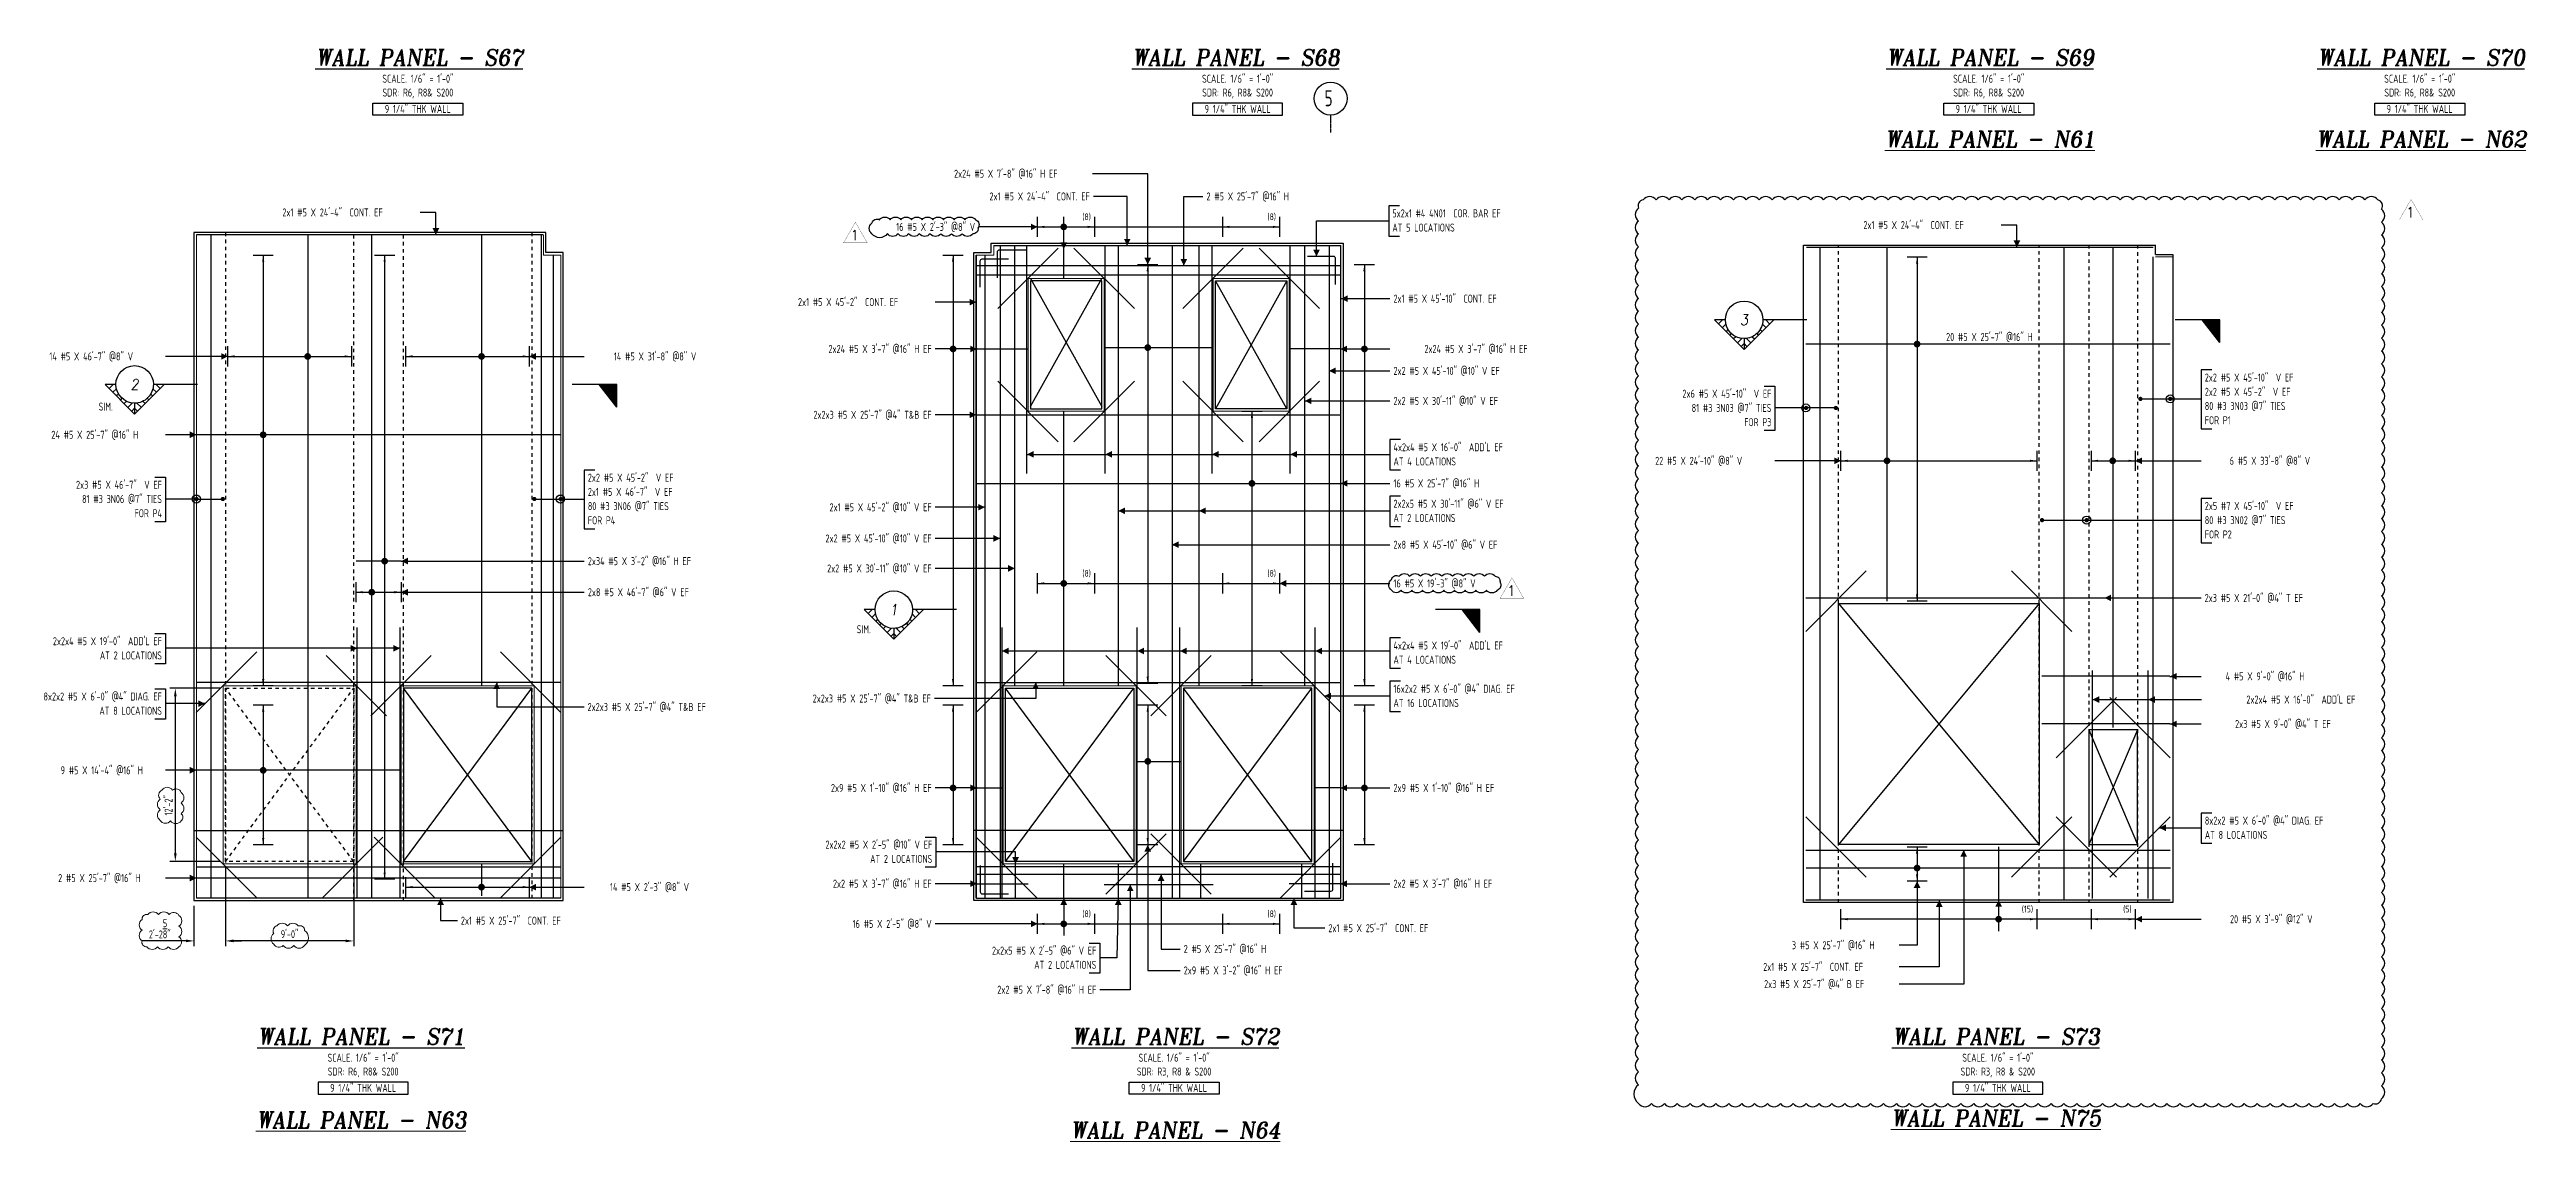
# Model space of a CAD drawing. Header units: inches. Extents: x 10095 to 38568, y -2433 to 4174.
# Drawn here: x 28712 to 30800, y -651 to 269 of the extents above; entities that cross this region are included whole.
import ezdxf
from ezdxf.enums import TextEntityAlignment as Align

# ---------------------------------------------------------------- set-up
doc = ezdxf.new("R2010")
doc.units = ezdxf.units.IN
doc.header["$MEASUREMENT"] = 0
doc.linetypes.add('HIDDEN', pattern=[6, 3, -3])
doc.linetypes.add('PHANTOM', pattern=[2.5, 1.25, -0.25, 0.25, -0.25, 0.25, -0.25])
doc.layers.get('0').update_dxf_attribs({"linetype": 'CONTINUOUS'})
doc.layers.get('Defpoints').update_dxf_attribs({"linetype": 'CONTINUOUS'})
for name, color, linetype in [('0-25', 7, 'CONTINUOUS'), ('0-25TEXT', 7, 'CONTINUOUS'), ('0-35', 3, 'CONTINUOUS'), ('0-35TEXT', 3, 'CONTINUOUS'), ('0-50', 10, 'CONTINUOUS'), ('3', 3, 'CONTINUOUS'), ('BAR-LBL', 2, 'CONTINUOUS'), ('GRID', 8, 'PHANTOM'), ('Hatch', 253, 'CONTINUOUS'), ('hidden', 7, 'HIDDEN'), ('INTERMEDIATERANGELAY', 7, 'CONTINUOUS'), ('RANGELAY', 7, 'CONTINUOUS'), ('REBARS', 4, 'CONTINUOUS'), ('REV_1', 150, 'CONTINUOUS')]:
    doc.layers.add(name, color=color, linetype=linetype)
doc.layers.add('COVER', color=6, linetype='CONTINUOUS', lineweight=0, plot=False)
doc.styles.add('AR', font='ARCHQUIK.shx', dxfattribs={"width": 0.8})
doc.styles.add('ROMANT', font='romant')
doc.dimstyles.new('CADS_DIM_48', dxfattribs={"dimscale": 48, "dimtxt": 0.09375, "dimasz": 0.09375, "dimexe": 0.0625, "dimexo": 0.0625, "dimgap": 0.09375, "dimtad": 0, "dimtih": 1, "dimtoh": 1, "dimzin": 1, "dimdsep": 46, "dimlunit": 4, "dimtxsty": 'AR', "dimblk": 'CLOSED', "dimcen": 0.1875, "dimadec": 0, "dimazin": 0, "dimtfac": 1, "dimtofl": 0, "dimtmove": 0, "dimatfit": 1, "dimldrblk": 'DOTBLANK', "dimfxl": 1, "dimtzin": 0, "dimarcsym": 0})

msp = doc.modelspace()

# ---------------------------------------------------------------- texts
at = {"color": 7, "linetype": 'Continuous', "style": 'ROMANT', "oblique": 9, "width": 0.95}
for s, p in [('%%UWALL PANEL - S67', (29024.09254, 255.98844)), ('%%UWALL PANEL - S68', (29712.14745, 255.98844)), ('%%UWALL PANEL - S69', (30347.88472, 255.98844)), ('%%UWALL PANEL - S70', (30711.1372, 255.98844)), ('%%UWALL PANEL - S71', (28975.19419, -568.92269)), ('%%UWALL PANEL - S72', (29661.39988, -568.92269)), ('%%UWALL PANEL - S73', (30352.83873, -568.92269))]:
    msp.add_text(s, height=13.5, dxfattribs=at).set_placement(p, align=Align.CENTER)
at = {"layer": '0-25TEXT', "style": 'AR', "width": 0.8}
for p in [(29592.97323, 125.72966), (29748.96626, 125.72966), (29592.97323, -174.6782), (29748.96626, -174.6782), (29592.97323, -461.55449), (29748.96626, -461.55449)]:
    msp.add_text(' (8) ', height=5.669291, dxfattribs=at).set_placement(p, align=Align.RIGHT)
for s, p in [(' (15) ', (30387.00846, -457.59827)), (' (5) ', (30470.00846, -457.59827))]:
    msp.add_text(s, height=5.669291, rotation=359.99999693, dxfattribs=at).set_placement(p, align=Align.RIGHT)
at = {"layer": '0-35TEXT', "style": 'AR', "width": 0.8}
for s, p in [('SCALE. 1/6" = 1\'-0"', (29022.72066, 241.54155)), ('SDR: R6, R8& S200', (29022.72066, 229.87335)), ('SCALE. 1/6" = 1\'-0"', (29713.51933, 241.54155)), ('SDR: R6, R8& S200', (29713.51933, 229.87335)), ('SCALE. 1/6" = 1\'-0"', (30346.51284, 241.54155)), ('SDR: R6, R8& S200', (30346.51284, 229.87335)), ('SCALE. 1/6" = 1\'-0"', (30709.76533, 241.54155)), ('SDR: R6, R8& S200', (30709.76533, 229.87335)), ('9 1/4" THK WALL', (29022.64374, 216.08533)), ('9 1/4" THK WALL', (29713.59625, 216.08533)), ('9 1/4" THK WALL', (30346.43592, 216.08533)), ('9 1/4" THK WALL', (30709.68841, 216.08533)), ('SCALE. 1/6" = 1\'-0"', (28976.56607, -583.36958)), ('SCALE. 1/6" = 1\'-0"', (29660.028, -583.36958)), ('SCALE. 1/6" = 1\'-0"', (30354.21061, -583.36958)), ('SDR: R6, R8& S200', (28976.56607, -595.03778)), ('9 1/4" THK WALL', (28976.64299, -608.8258)), ('SDR: R3, R8 & S200', (29660.028, -595.03778)), ('9 1/4" THK WALL', (29659.95108, -608.8258)), ('SDR: R3, R8 & S200', (30354.21061, -595.03778)), ('9 1/4" THK WALL', (30354.28753, -608.8258))]:
    msp.add_text(s, height=6.7498312, dxfattribs=at).set_placement(p, align=Align.CENTER)
for s, height, p in [('AT 5 LOCATIONS', 6.7498312, (29843.94746, 116.09869)), ('SIM.', 6.749831, (28753.68852, -34.74376)), ('FOR P1', 6.749831, (30528.60679, -46.24807)), ('AT 4 LOCATIONS', 6.7498312, (29844.89238, -80.96031)), ('FOR P4', 6.749831, (29165.94592, -130.60876)), ('AT 2 LOCATIONS', 6.7498312, (29844.89238, -128.59439)), ('FOR P2', 6.749831, (30528.60679, -142.4341)), ('SIM.', 6.749831, (29392.50416, -222.36742)), ('AT 4 LOCATIONS', 6.7498312, (29844.89238, -248.03394)), ('AT 16 LOCATIONS', 6.7498312, (29844.89238, -284.49474)), ('AT 8 LOCATIONS', 6.7498312, (30528.64498, -395.60042))]:
    msp.add_text(s, height=height, dxfattribs=at).set_placement(p)
for s, height, p in [('FOR P3', 6.749831, (30163.38378, -47.87817)), ('FOR P4', 6.749831, (28807.00313, -124.60939)), ('AT 2 LOCATIONS', 6.7498312, (28807.00313, -244.41373)), ('AT 8 LOCATIONS', 6.7498312, (28807.00313, -291.02091)), ('AT 2 LOCATIONS', 6.7498312, (29456.17433, -415.8246)), ('AT 2 LOCATIONS', 6.7498312, (29594.46312, -505.10651))]:
    msp.add_text(s, height=height, dxfattribs=at).set_placement(p, align=Align.RIGHT)
at = {"layer": '0-50', "style": 'AR', "width": 0.8}
msp.add_text('5', height=13.5, dxfattribs=at).set_placement((29786.8977, 221.70875))
at = {"layer": 'BAR-LBL', "style": 'AR', "width": 0.8}
for s, p in [('2x24 #5 X 7\'-8" @16" H EF', (29474.55651, 161.49353)), ('2 #5 X 25\'-7" @16" H', (29687.30196, 142.35432)), ('2x1 #5 X 24\'-4"  CONT. EF', (28908.52406, 128.86199)), ('5x2x1 #4 4N01  COR. BAR EF', (29843.94746, 128.09743)), ('2x1 #5 X 24\'-4"  CONT. EF', (30240.90472, 118.21396)), ('2x1 #5 X 45\'-10"  CONT. EF', (29844.89238, 56.21962)), ('2x1 #5 X 45\'-2"  CONT. EF', (29343.03019, 53.31591)), ('14 #5 X 46\'-7" @8" V', (28712.12331, 7.54242)), ('2x2 #5 X 45\'-10" @10" V EF', (29844.89238, -4.64896)), ('2x2 #5 X 45\'-10"  V EF', (30528.60679, -10.25185)), ('2x2 #5 X 45\'-2"  V EF', (30528.60679, -22.25059)), ('2x2 #5 X 30\'-11" @10" V EF', (29844.89238, -29.9532)), ('80 #3 3N03 @7" TIES', (30528.60679, -34.24933)), ('24 #5 X 25\'-7" @16" H', (28713.799, -58.47714)), ('4x2x4 #5 X 16\'-0"  ADD\'L EF', (29844.89238, -68.96157)), ('22 #5 X 24\'-10" @8" V', (30065.44923, -80.41994)), ('2x2 #5 X 45\'-2"  V EF', (29165.94592, -94.61254)), ('2x1 #5 X 46\'-7"  V EF', (29165.94592, -106.61128)), ('16 #5 X 25\'-7" @16" H', (29844.89238, -99.43065)), ('80 #3 3N06 @7" TIES', (29165.94592, -118.61002)), ('2x2x5 #5 X 30\'-11" @6" V EF', (29844.89238, -116.59565)), ('2x5 #7 X 45\'-10"  V EF', (30528.60679, -118.43662)), ('80 #3 3N02 @7" TIES', (30528.60679, -130.43536)), ('2x8 #5 X 45\'-10" @6" V EF', (29844.89238, -151.09398)), ('2x34 #5 X 3\'-2" @16" H EF', (29165.94592, -164.97607)), ('2x8 #5 X 46\'-7" @6" V EF', (29165.94592, -191.12794)), ('16 #5 X 19\'-3" @8" V', (29844.89238, -183.72214)), ('2x3 #5 X 21\'-0" @4" T EF', (30528.48803, -195.97078)), ('4x2x4 #5 X 19\'-0"  ADD\'L EF', (29844.89238, -236.0352)), ('16x2x2 #5 X 6\'-0" @4" DIAG. EF', (29844.89238, -272.496)), ('2x2x3 #5 X 25\'-7" @4" T&B EF', (29165.71816, -287.84285)), ('9 #5 X 14\'-4" @16" H', (28721.61886, -341.18257)), ('2x9 #5 X 1\'-10" @16" H EF', (29844.89104, -356.06332)), ('8x2x2 #5 X 6\'-0" @4" DIAG. EF', (30528.64498, -383.60168)), ('2 #5 X 25\'-7" @16" H', (28719.5708, -432.00472)), ('2x2 #5 X 3\'-7" @16" H EF', (29844.89104, -436.72791)), ('2x1 #5 X 25\'-7"  CONT. EF', (29058.96037, -467.88284)), ('2x1 #5 X 25\'-7"  CONT. EF', (29790.00863, -474.22172)), ('2 #5 X 25\'-7" @16" H', (29668.10725, -491.79455)), ('2x1 #5 X 25\'-7"  CONT. EF', (30156.46418, -506.81886)), ('3 #5 X 25\'-7" @16" H', (30180.66854, -488.57982)), ('2x9 #5 X 3\'-2" @16" H EF', (29668.10725, -509.79546)), ('2x3 #5 X 25\'-7" @4" B EF', (30157.20893, -521.32387))]:
    msp.add_text(s, height=6.7492913, dxfattribs=at).set_placement(p)
for s, p in [('2x1 #5 X 24\'-4"  CONT. EF', (29588.94895, 142.35432)), ('16 #5 X 2\'-3" @8" V', (29492.30068, 116.68572)), ('2x24 #5 X 3\'-7" @16" H EF', (29455.67353, 13.82884)), ('2x24 #5 X 3\'-7" @16" H EF', (29957.90676, 13.82884)), ('20 #5 X 25\'-7" @16" H', (30383.56935, 23.91262)), ('14 #5 X 31\'-8" @8" V', (29257.36391, 7.54242)), ('2x6 #5 X 45\'-10"  V EF', (30163.38378, -23.88069)), ('2x2x3 #5 X 25\'-7" @4" T&B EF', (29455.67353, -41.66797)), ('81 #3 3N03 @7" TIES', (30163.38378, -35.87943)), ('6 #5 X 33\'-8" @8" V', (30617.41816, -80.4241)), ('2x3 #5 X 46\'-7"  V EF', (28807.00313, -100.61191)), ('81 #3 3N06 @7" TIES', (28807.00313, -112.61065)), ('2x1 #5 X 45\'-2" @10" V EF', (29455.67353, -119.56665)), ('2x2 #5 X 45\'-10" @10" V EF', (29455.67353, -145.83023)), ('2x2 #5 X 30\'-11" @10" V EF', (29455.67353, -171.13448)), ('2x2x4 #5 X 19\'-0"  ADD\'L EF', (28807.00313, -232.41499)), ('8x2x2 #5 X 6\'-0" @4" DIAG. EF', (28807.00313, -279.02217)), ('4 #5 X 9\'-0" @16" H', (30612.61547, -262.02153)), ('2x2x3 #5 X 25\'-7" @4" T&B EF', (29455.04391, -280.69828)), ('2x2x4 #5 X 16\'-0"  ADD\'L EF', (30655.50536, -281.58957)), ('2x3 #5 X 9\'-0" @4" T EF', (30634.77177, -302.15845)), ('2x9 #5 X 1\'-10" @16" H EF', (29455.67353, -356.06332)), ('2x2x2 #5 X 2\'-5" @10" V EF', (29456.17433, -403.82586)), ('14 #5 X 2\'-3" @8" V', (29251.21973, -439.61661)), ('2x2 #5 X 3\'-7" @16" H EF', (29455.67353, -436.72791)), ('20 #5 X 3\'-9" @12" V', (30619.46622, -466.6422)), ('16 #5 X 2\'-5" @8" V', (29455.67353, -470.59842)), ('2x2x5 #5 X 2\'-5" @6" V EF', (29594.46312, -493.10777)), ('2x2 #5 X 7\'-8" @16" H EF', (29594.46312, -526.06481))]:
    msp.add_text(s, height=6.7492913, dxfattribs=at).set_placement(p, align=Align.RIGHT)
at = {"layer": 'COVER', "style": 'ROMANT', "oblique": 9, "width": 0.95}
for s, p in [('%%UWALL PANEL - N61', (30347.88472, 187.25136)), ('%%UWALL PANEL - N62', (30711.1372, 187.25136)), ('%%UWALL PANEL - N63', (28975.19419, -639.22744)), ('%%UWALL PANEL - N75', (30352.83873, -637.70804)), ('%%UWALL PANEL - N64', (29661.39988, -647.85619))]:
    msp.add_text(s, height=13.5, dxfattribs=at).set_placement(p, align=Align.CENTER)

# ---------------------------------------------------------------- blocks, each defined once
blk = doc.blocks.new('leadrblk')
blk.add_lwpolyline([(0, 0, 0, 1, 0), (1, 0, 1, 1, 0)], format="xyseb")
blk = doc.blocks.new('_DotBlank')
at = {"layer": '0-35', "color": 0, "lineweight": -2}
blk.add_line((-0.5, 0), (-1, 0), dxfattribs=at)
blk.add_circle((0, 0), 0.5, dxfattribs=at)
blk = doc.blocks.new('SECTARO')
for p, q in [((33.3, 0), (0, 0)), ((33.3, 17), (33.3, 0))]:
    blk.add_line(p, q)
at = {"linetype": 'Continuous'}
blk.add_line((33.3, 17), (20.1, 0), dxfattribs=at)
for points in [[(33.3, 0), (33.3, 17), (33.3, 0), (20.1, 0)], [(33.3, 17), (20.1, 0), (33.3, 0), (33.3, 17)]]:
    blk.add_solid(points, dxfattribs=at)
blk = doc.blocks.new('*X3')
at = {"color": 0, "linetype": 'Continuous'}
for p, q in [((-1.108, 0.278), (-1.075, 0.312)), ((-1.081, 0.217), (-1.031, 0.267)), ((-1.013, 0.197), (-0.986, 0.223)), ((-0.96, 0.161), (-0.942, 0.179)), ((-0.92, 0.112), (-0.898, 0.135)), ((-0.895, 0.05), (-0.854, 0.091)), ((-0.856, 0), (-0.81, 0.046)), ((-0.768, 0), (-0.765, 0.002))]:
    blk.add_line(p, q, dxfattribs=at)
blk = doc.blocks.new('*X2')
at = {"color": 0, "linetype": 'Continuous'}
for p, q in [((-1.108, 0.278), (-1.075, 0.312)), ((-0.96, 0.161), (-0.942, 0.179)), ((-0.856, 0), (-0.81, 0.046))]:
    blk.add_line(p, q, dxfattribs=at)
blk = doc.blocks.new('SECTNU')
at = {"linetype": 'Continuous'}
blk.add_line((-24.7, 0), (-32.8, 0), dxfattribs=at)
blk.add_line((0, 0), (-24.7, 0))
at = {"layer": '3'}
for p, q in [((-68.9, 0), (-46.8, 22.1)), ((-60.8, 0), (-68.9, 0))]:
    blk.add_line(p, q, dxfattribs=at)
at = {"layer": '3', "linetype": 'Continuous'}
blk.add_line((-46.8, 14), (-46.8, 22.1), dxfattribs=at)
at = {"layer": '3'}
for points in [[(-46.8, 22.1), (-24.7, 0), (-32.8, 0, 1)], [(-32.8, 0, 0.414214), (-46.8, 14)]]:
    blk.add_lwpolyline(points, format="xyb", dxfattribs=at)
for start, end in [(90, 180), (180, 0)]:
    blk.add_arc((-46.8, 0), 14, start, end, dxfattribs=at)
at = {"linetype": 'Continuous', "xscale": -64, "yscale": 64, "zscale": 64, "rotation": 359.9999999999999}
blk.add_blockref('*X3', (-117.7, 0), dxfattribs=at)
at = {"linetype": 'Continuous', "xscale": 64, "yscale": 64, "zscale": 64}
for name in ['*X3', '*X2']:
    blk.add_blockref(name, (24.1, 0), dxfattribs=at)
at = {"linetype": 'Continuous', "style": 'ROMANT', "oblique": 9, "width": 0.9}
blk.add_attdef('NO', text='', height=8, dxfattribs=at).set_placement((-46.8, 0), align=Align.MIDDLE)
blk = doc.blocks.new('*D121')
at = {"layer": 'COVER', "color": 0, "lineweight": -2, "transparency": 16777216}
for p, q in [((28860.6, -419.1), (28860.6, -486.1)), ((28968.6, -419.1), (28968.6, -486.1)), ((28961.9, -481.6), (28867.4, -481.6))]:
    blk.add_line(p, q, dxfattribs=at)
at = {"layer": 'COVER', "color": 0, "transparency": 16777216}
for points in [[(28867.4, -480.5), (28867.4, -482.7), (28860.6, -481.6)], [(28961.9, -480.5), (28961.9, -482.7), (28968.6, -481.6)]]:
    blk.add_solid(points, dxfattribs=at)
at = {"layer": 'Defpoints', "color": 0, "transparency": 16777216}
for p in [(28860.6, -414.6), (28968.6, -414.6), (28860.6, -481.6)]:
    blk.add_point(p, dxfattribs=at)
at = {"layer": 'COVER', "color": 0, "transparency": 16777216, "insert": (28914.6, -475.9), "char_height": 6.75, "attachment_point": 5, "style": 'AR'}
blk.add_mtext('9\'-0"', dxfattribs=at)
blk = doc.blocks.new('*D122')
at = {"layer": 'COVER', "color": 0, "lineweight": -2, "transparency": 16777216}
for p, q in [((28834, -452.1), (28834, -486.1)), ((28860.6, -452.1), (28860.6, -486.1)), ((28827.3, -481.6), (28789.9, -481.6)), ((28867.4, -481.6), (28874.1, -481.6))]:
    blk.add_line(p, q, dxfattribs=at)
at = {"layer": 'COVER', "color": 0, "transparency": 16777216}
for points in [[(28827.3, -480.4), (28827.3, -482.7), (28834, -481.6)], [(28867.4, -480.4), (28867.4, -482.7), (28860.6, -481.6)]]:
    blk.add_solid(points, dxfattribs=at)
at = {"layer": 'Defpoints', "color": 0, "transparency": 16777216}
for p in [(28834, -447.6), (28860.6, -447.6), (28834, -481.6)]:
    blk.add_point(p, dxfattribs=at)
at = {"layer": 'COVER', "color": 0, "transparency": 16777216, "insert": (28805.2, -471.4), "char_height": 6.75, "attachment_point": 5, "style": 'AR'}
blk.add_mtext('2\'-2{\\H1.000000x;\\S5/8;}"', dxfattribs=at)
blk = doc.blocks.new('*D123')
at = {"layer": 'COVER', "color": 0, "lineweight": -2, "transparency": 16777216}
for p, q in [((28856.1, -268.6), (28813.8, -268.6)), ((28818.3, -275.4), (28818.3, -407.9)), ((28856.1, -414.6), (28813.8, -414.6))]:
    blk.add_line(p, q, dxfattribs=at)
at = {"layer": 'COVER', "color": 0, "transparency": 16777216}
for points in [[(28817.2, -275.4), (28819.4, -275.4), (28818.3, -268.6)], [(28817.2, -407.9), (28819.4, -407.9), (28818.3, -414.6)]]:
    blk.add_solid(points, dxfattribs=at)
at = {"layer": 'Defpoints', "color": 0, "transparency": 16777216}
for p in [(28860.6, -268.6), (28818.3, -414.6), (28860.6, -414.6)]:
    blk.add_point(p, dxfattribs=at)
at = {"layer": 'COVER', "color": 0, "transparency": 16777216, "insert": (28812.6, -367.3), "char_height": 6.75, "attachment_point": 5, "rotation": 90, "style": 'AR'}
blk.add_mtext('12\'-2"', dxfattribs=at)
blk = doc.blocks.new('*U912', base_point=(29757.7, -87.6))
at = {"layer": 'REBARS', "color": 0}
blk.add_lwpolyline([(29758, -87.6), (29758, 104.4)], dxfattribs=at)
blk = doc.blocks.new('*U913', base_point=(29692.3, -87.6))
at = {"layer": 'REBARS', "color": 0}
blk.add_lwpolyline([(29692, -87.6), (29692, 104.4)], dxfattribs=at)
blk = doc.blocks.new('*U914', base_point=(29601.7, -87.6))
at = {"layer": 'REBARS', "color": 0}
blk.add_lwpolyline([(29602, -87.6), (29602, 104.4)], dxfattribs=at)
blk = doc.blocks.new('*U915', base_point=(29536.3, -87.6))
at = {"layer": 'REBARS', "color": 0}
blk.add_lwpolyline([(29536, -87.6), (29536, 104.4)], dxfattribs=at)
blk = doc.blocks.new('*U916', base_point=(29640.2, -391.5))
at = {"layer": 'REBARS', "color": 0}
blk.add_lwpolyline([(29640.4, -391.3), (29691.3, -442.2)], dxfattribs=at)
blk = doc.blocks.new('*U917', base_point=(29640.2, -291.7))
at = {"layer": 'REBARS', "color": 0}
blk.add_lwpolyline([(29640.4, -292), (29691.3, -241.1)], dxfattribs=at)
blk = doc.blocks.new('*U918', base_point=(29493.1, -394.5))
at = {"layer": 'REBARS', "color": 0}
blk.add_lwpolyline([(29493.3, -394.3), (29544.3, -445.2)], dxfattribs=at)
blk = doc.blocks.new('*U919', base_point=(29653.8, -391.5))
at = {"layer": 'REBARS', "color": 0}
blk.add_lwpolyline([(29653.5, -391.3), (29602.6, -442.2)], dxfattribs=at)
blk = doc.blocks.new('*U920', base_point=(29493.1, -288.8))
at = {"layer": 'REBARS', "color": 0}
blk.add_lwpolyline([(29493.3, -289), (29544.3, -238.1)], dxfattribs=at)
blk = doc.blocks.new('*U921', base_point=(29653.8, -291.7))
at = {"layer": 'REBARS', "color": 0}
blk.add_lwpolyline([(29653.5, -292), (29602.6, -241.1)], dxfattribs=at)
blk = doc.blocks.new('*U1414', base_point=(29667.2, 51.5))
at = {"layer": 'REBARS', "color": 0}
blk.add_lwpolyline([(29667.4, 51.3), (29718.3, 102.2)], dxfattribs=at)
blk = doc.blocks.new('*U1415', base_point=(29782.8, 51.5))
at = {"layer": 'REBARS', "color": 0}
blk.add_lwpolyline([(29782.5, 51.3), (29731.6, 102.2)], dxfattribs=at)
blk = doc.blocks.new('*U1416', base_point=(29511.2, -10.2))
at = {"layer": 'REBARS', "color": 0}
blk.add_lwpolyline([(29511.4, -10), (29562.3, -60.9)], dxfattribs=at)
blk = doc.blocks.new('*U1417', base_point=(29626.8, -10.2))
at = {"layer": 'REBARS', "color": 0}
blk.add_lwpolyline([(29626.6, -10), (29575.6, -60.9)], dxfattribs=at)
blk = doc.blocks.new('*U1418', base_point=(29511.2, 51.5))
at = {"layer": 'REBARS', "color": 0}
blk.add_lwpolyline([(29511.4, 51.3), (29562.3, 102.2)], dxfattribs=at)
blk = doc.blocks.new('*U1419', base_point=(29626.8, 51.5))
at = {"layer": 'REBARS', "color": 0}
blk.add_lwpolyline([(29626.6, 51.3), (29575.6, 102.2)], dxfattribs=at)
blk = doc.blocks.new('*U1068', base_point=(29496.3, -442.1))
at = {"layer": 'REBARS', "color": 0}
blk.add_lwpolyline([(29496.6, -418.1), (29496.6, -440.1, 0.414214), (29498.3, -441.9), (29520.3, -441.9)], format="xyb", dxfattribs=at)
blk = doc.blocks.new('*U1069', base_point=(29793.9, -440.1))
at = {"layer": 'REBARS', "color": 0}
blk.add_lwpolyline([(29793.6, -416.1), (29793.6, -438.1, -0.414214), (29791.9, -439.9), (29769.9, -439.9)], format="xyb", dxfattribs=at)
blk = doc.blocks.new('*U922', base_point=(29800.9, -445.6))
at = {"layer": 'REBARS', "color": 0}
blk.add_lwpolyline([(29800.6, -445.6), (29800.6, 104.4)], dxfattribs=at)
blk = doc.blocks.new('*U923', base_point=(29493.7, -445.6))
at = {"layer": 'REBARS', "color": 0}
blk.add_lwpolyline([(29493.3, -445.6), (29493.3, 96.4)], dxfattribs=at)
blk = doc.blocks.new('*U1409', base_point=(29567.3, 76.4))
at = {"layer": 'REBARS', "color": 0}
blk.add_lwpolyline([(29567, 76.4), (29567, 103.4)], dxfattribs=at)
blk = doc.blocks.new('*U1070', base_point=(29496.3, 93.4))
at = {"layer": 'REBARS', "color": 0}
blk.add_lwpolyline([(29496.6, 69.4), (29496.6, 91.4, -0.414214), (29498.3, 93.1), (29520.3, 93.1)], format="xyb", dxfattribs=at)
blk = doc.blocks.new('*U1413', base_point=(29493.3, -96.4))
at = {"layer": 'REBARS', "color": 0}
blk.add_lwpolyline([(29493.3, -96.1), (29800.3, -96.1)], dxfattribs=at)
blk = doc.blocks.new('rendmark')
at = {"color": 4}
blk.add_line((0, -3), (0, 3), dxfattribs=at)
blk = doc.blocks.new('rarrow')
at = {"color": 7}
blk.add_solid([(2, -0.33), (2, 0.33), (0, 0)], dxfattribs=at)
blk = doc.blocks.new('*U1734', base_point=(29725.6, -35.3))
at = {"layer": 'RANGELAY'}
blk.add_line((29725.6, -35.3), (29725.6, -266.6), dxfattribs=at)
at = {"layer": 'RANGELAY', "xscale": 2.834645669291339, "yscale": 2.834645669291339}
for name, p, rotation in [('rendmark', (29725.6, -35.3), 269.9999999999999), ('rarrow', (29725.6, -35.3), 269.9999999999999), ('rendmark', (29725.6, -266.6), 89.999996929531), ('rarrow', (29725.6, -266.6), 89.999996929531)]:
    blk.add_blockref(name, p, dxfattribs=dict(at, rotation=rotation))
blk = doc.blocks.new('VPM7D9B82')
at = {"const_width": 1}
blk.add_lwpolyline([(-0.5, 0, 1), (0.5, 0, 1)], format="xyb", close=True, dxfattribs=at)
blk = doc.blocks.new('*U924', base_point=(29508.6, 104.1))
at = {"layer": 'REBARS', "color": 0}
blk.add_lwpolyline([(29508.6, 104.4), (29800.6, 104.4)], dxfattribs=at)
blk = doc.blocks.new('*U925', base_point=(29493, 96.4))
at = {"layer": 'REBARS', "color": 0}
blk.add_lwpolyline([(29493.3, 96.4), (29493.3, -445.6)], dxfattribs=at)
blk = doc.blocks.new('*U1071', base_point=(29511, 101))
at = {"layer": 'REBARS', "color": 0}
blk.add_lwpolyline([(29511.2, 77), (29511.2, 99, -0.414214), (29513, 100.8), (29535, 100.8)], format="xyb", dxfattribs=at)
blk = doc.blocks.new('*U926', base_point=(29500.2, 96.4))
at = {"layer": 'REBARS', "color": 0}
blk.add_lwpolyline([(29500.5, 96.4), (29500.5, -445.6)], dxfattribs=at)
blk = doc.blocks.new('*U1072', base_point=(29796.4, 95.4))
at = {"layer": 'REBARS', "color": 0}
blk.add_lwpolyline([(29796.1, 71.4), (29796.1, 93.4, 0.414214), (29794.4, 95.2), (29772.4, 95.2)], format="xyb", dxfattribs=at)
blk = doc.blocks.new('*U927', base_point=(29567.3, -445.6))
at = {"layer": 'REBARS', "color": 0}
blk.add_lwpolyline([(29567, -445.6), (29567, -416.6)], dxfattribs=at)
blk = doc.blocks.new('*U1412', base_point=(29567.3, -266.6))
at = {"layer": 'REBARS', "color": 0}
blk.add_lwpolyline([(29567, -266.6), (29567, -35.6)], dxfattribs=at)
blk = doc.blocks.new('*U1343', base_point=(29493.6, 87.1))
at = {"layer": 'REBARS', "color": 0}
blk.add_lwpolyline([(29493.6, 87.5), (29800.6, 87.5)], dxfattribs=at)
blk = doc.blocks.new('*U1733', base_point=(29820.4, -282.6))
at = {"layer": 'RANGELAY'}
blk.add_line((29820.4, -282.6), (29820.4, -400.6), dxfattribs=at)
at = {"layer": 'RANGELAY', "xscale": 2.834645669291339, "yscale": 2.834645669291339}
for name, p, rotation in [('rendmark', (29820.4, -282.6), 269.9999999999999), ('rarrow', (29820.4, -282.6), 269.9999999999999), ('rarrow', (29820.4, -400.6), 89.999996929531), ('rendmark', (29820.4, -400.6), 89.999996929531)]:
    blk.add_blockref(name, p, dxfattribs=dict(at, rotation=rotation))
blk = doc.blocks.new('VPM7DA0E2')
at = {"const_width": 1}
blk.add_lwpolyline([(-0.5, 0, 1), (0.5, 0, 1)], format="xyb", close=True, dxfattribs=at)
blk = doc.blocks.new('*U928', base_point=(29800.2, -353))
at = {"layer": 'REBARS', "color": 0}
blk.add_lwpolyline([(29800.2, -352.7), (29778.2, -352.7)], dxfattribs=at)
blk = doc.blocks.new('*U1732', base_point=(29820.4, 88.4))
at = {"layer": 'RANGELAY'}
blk.add_line((29820.4, 88.4), (29820.4, -266.6), dxfattribs=at)
at = {"layer": 'RANGELAY', "xscale": 2.834645669291339, "yscale": 2.834645669291339}
for name, p, rotation in [('rendmark', (29820.4, 88.4), 269.9999999999999), ('rarrow', (29820.4, 88.4), 269.9999999999999), ('rendmark', (29820.4, -266.6), 89.999996929531), ('rarrow', (29820.4, -266.6), 89.999996929531)]:
    blk.add_blockref(name, p, dxfattribs=dict(at, rotation=rotation))
blk = doc.blocks.new('VPM7DA1E2')
at = {"const_width": 1}
blk.add_lwpolyline([(-0.5, 0, 1), (0.5, 0, 1)], format="xyb", close=True, dxfattribs=at)
blk = doc.blocks.new('*U929', base_point=(29800.2, 16.9))
at = {"layer": 'REBARS', "color": 0}
blk.add_lwpolyline([(29800.2, 17.2), (29757.2, 17.2)], dxfattribs=at)
blk = doc.blocks.new('*U1731', base_point=(29473.7, -282.6))
at = {"layer": 'RANGELAY'}
blk.add_line((29473.7, -282.6), (29473.7, -400.6), dxfattribs=at)
at = {"layer": 'RANGELAY', "xscale": 2.834645669291339, "yscale": 2.834645669291339}
for name, p, rotation in [('rendmark', (29473.7, -282.6), 269.9999999999999), ('rarrow', (29473.7, -282.6), 269.9999999999999), ('rarrow', (29473.7, -400.6), 89.999996929531), ('rendmark', (29473.7, -400.6), 89.999996929531)]:
    blk.add_blockref(name, p, dxfattribs=dict(at, rotation=rotation))
blk = doc.blocks.new('VPM7DA2E2')
at = {"const_width": 1}
blk.add_lwpolyline([(-0.5, 0, 1), (0.5, 0, 1)], format="xyb", close=True, dxfattribs=at)
blk = doc.blocks.new('*U930', base_point=(29494, -353))
at = {"layer": 'REBARS', "color": 0}
blk.add_lwpolyline([(29494, -352.7), (29516, -352.7)], dxfattribs=at)
blk = doc.blocks.new('*U1730', base_point=(29473.7, 96.4))
at = {"layer": 'RANGELAY'}
blk.add_line((29473.7, 96.4), (29473.7, -266.6), dxfattribs=at)
at = {"layer": 'RANGELAY', "xscale": 2.834645669291339, "yscale": 2.834645669291339}
for name, p, rotation in [('rendmark', (29473.7, 96.4), 269.9999999999999), ('rarrow', (29473.7, 96.4), 269.9999999999999), ('rendmark', (29473.7, -266.6), 89.999996929531), ('rarrow', (29473.7, -266.6), 89.999996929531)]:
    blk.add_blockref(name, p, dxfattribs=dict(at, rotation=rotation))
blk = doc.blocks.new('VPM7DA3E2')
at = {"const_width": 1}
blk.add_lwpolyline([(-0.5, 0, 1), (0.5, 0, 1)], format="xyb", close=True, dxfattribs=at)
blk = doc.blocks.new('*U931', base_point=(29494, 16.9))
at = {"layer": 'REBARS', "color": 0}
blk.add_lwpolyline([(29494, 17.2), (29537, 17.2)], dxfattribs=at)
blk = doc.blocks.new('*U932', base_point=(29526.1, -266.6))
at = {"layer": 'REBARS', "color": 0}
blk.add_lwpolyline([(29525.7, -266.6), (29525.7, 104.4)], dxfattribs=at)
blk = doc.blocks.new('*U933', base_point=(29513, 104.4))
at = {"layer": 'REBARS', "color": 0}
blk.add_lwpolyline([(29513.3, 104.4), (29513.3, -445.6)], dxfattribs=at)
blk = doc.blocks.new('*U1729', base_point=(29637.8, 88.4))
at = {"layer": 'RANGELAY'}
blk.add_line((29637.8, 88.4), (29637.8, -264.6), dxfattribs=at)
at = {"layer": 'RANGELAY', "xscale": 2.834645669291339, "yscale": 2.834645669291339}
for name, p, rotation in [('rendmark', (29637.8, 88.4), 269.9999999999999), ('rarrow', (29637.8, 88.4), 269.9999999999999), ('rendmark', (29637.8, -264.6), 89.999996929531), ('rarrow', (29637.8, -264.6), 89.999996929531)]:
    blk.add_blockref(name, p, dxfattribs=dict(at, rotation=rotation))
blk = doc.blocks.new('VPM7DA622')
at = {"const_width": 1}
blk.add_lwpolyline([(-0.5, 0, 1), (0.5, 0, 1)], format="xyb", close=True, dxfattribs=at)
blk = doc.blocks.new('*U934', base_point=(29601, 18))
at = {"layer": 'REBARS', "color": 0}
blk.add_lwpolyline([(29601, 18.3), (29693, 18.3)], dxfattribs=at)
blk = doc.blocks.new('*U1728', base_point=(29637.8, -282.6))
at = {"layer": 'RANGELAY'}
blk.add_line((29637.8, -282.6), (29637.8, -400.6), dxfattribs=at)
at = {"layer": 'RANGELAY', "xscale": 2.834645669291339, "yscale": 2.834645669291339}
for name, p, rotation in [('rendmark', (29637.8, -282.6), 269.9999999999999), ('rarrow', (29637.8, -282.6), 269.9999999999999), ('rarrow', (29637.8, -400.6), 89.999996929531), ('rendmark', (29637.8, -400.6), 89.999996929531)]:
    blk.add_blockref(name, p, dxfattribs=dict(at, rotation=rotation))
blk = doc.blocks.new('VPM7DA722')
at = {"const_width": 1}
blk.add_lwpolyline([(-0.5, 0, 1), (0.5, 0, 1)], format="xyb", close=True, dxfattribs=at)
blk = doc.blocks.new('*U935', base_point=(29628, -330.6))
at = {"layer": 'REBARS', "color": 0}
blk.add_lwpolyline([(29628, -330.3), (29666, -330.3)], dxfattribs=at)
blk = doc.blocks.new('*U1342', base_point=(29493.6, -445.3))
at = {"layer": 'REBARS', "color": 0}
blk.add_lwpolyline([(29493.6, -445.6), (29800.6, -445.6)], dxfattribs=at)
blk = doc.blocks.new('*U936', base_point=(29658, 104.4))
at = {"layer": 'REBARS', "color": 0}
blk.add_lwpolyline([(29658.3, 104.4), (29658.3, -445.6)], dxfattribs=at)
blk = doc.blocks.new('*U937', base_point=(29680.7, 104.4))
at = {"layer": 'REBARS', "color": 0}
blk.add_lwpolyline([(29681, 104.4), (29681, -266.6)], dxfattribs=at)
blk = doc.blocks.new('*U938', base_point=(29612.7, 104.4))
at = {"layer": 'REBARS', "color": 0}
blk.add_lwpolyline([(29613, 104.4), (29613, -266.6)], dxfattribs=at)
blk = doc.blocks.new('*U939', base_point=(29800.8, -394.5))
at = {"layer": 'REBARS', "color": 0}
blk.add_lwpolyline([(29800.6, -394.3), (29749.7, -445.2)], dxfattribs=at)
blk = doc.blocks.new('*U940', base_point=(29800.8, -288.8))
at = {"layer": 'REBARS', "color": 0}
blk.add_lwpolyline([(29800.6, -289), (29749.7, -238.1)], dxfattribs=at)
blk = doc.blocks.new('*U941', base_point=(29778.7, -445.6))
at = {"layer": 'REBARS', "color": 0}
blk.add_lwpolyline([(29779, -445.6), (29779, -217.6)], dxfattribs=at)
blk = doc.blocks.new('*U942', base_point=(29665.3, -445.6))
at = {"layer": 'REBARS', "color": 0}
blk.add_lwpolyline([(29665, -445.6), (29665, -217.6)], dxfattribs=at)
blk = doc.blocks.new('*U943', base_point=(29628.7, -445.6))
at = {"layer": 'REBARS', "color": 0}
blk.add_lwpolyline([(29629, -445.6), (29629, -217.6)], dxfattribs=at)
blk = doc.blocks.new('*U944', base_point=(29515.3, -445.6))
at = {"layer": 'REBARS', "color": 0}
blk.add_lwpolyline([(29515, -445.6), (29515, -217.6)], dxfattribs=at)
blk = doc.blocks.new('*U945', base_point=(29767.1, -445.6))
at = {"layer": 'REBARS', "color": 0}
blk.add_lwpolyline([(29767.5, -445.6), (29767.5, -416.6)], dxfattribs=at)
blk = doc.blocks.new('*U946', base_point=(29526.8, -445.6))
at = {"layer": 'REBARS', "color": 0}
blk.add_lwpolyline([(29526.5, -445.6), (29526.5, -416.6)], dxfattribs=at)
blk = doc.blocks.new('*U1420', base_point=(29493.3, -38))
at = {"layer": 'REBARS', "color": 0}
blk.add_lwpolyline([(29493.3, -38.3), (29800.3, -38.3)], dxfattribs=at)
blk = doc.blocks.new('*U1421', base_point=(29493.3, 79.2))
at = {"layer": 'REBARS', "color": 0}
blk.add_lwpolyline([(29493.3, 79.6), (29800.3, 79.6)], dxfattribs=at)
blk = doc.blocks.new('*U947', base_point=(29682.1, -416.6))
at = {"layer": 'REBARS', "color": 0}
blk.add_lwpolyline([(29682.4, -416.6), (29682.4, -445.6)], dxfattribs=at)
blk = doc.blocks.new('*U948', base_point=(29612.7, -416.6))
at = {"layer": 'REBARS', "color": 0}
blk.add_lwpolyline([(29613, -416.6), (29613, -445.6)], dxfattribs=at)
blk = doc.blocks.new('*U1340', base_point=(29493.3, -418.5))
at = {"layer": 'REBARS', "color": 0}
blk.add_lwpolyline([(29493.3, -418.8), (29800.3, -418.8)], dxfattribs=at)
blk = doc.blocks.new('*U1341', base_point=(29493.3, -264))
at = {"layer": 'REBARS', "color": 0}
blk.add_lwpolyline([(29493.3, -263.7), (29800.3, -263.7)], dxfattribs=at)
blk = doc.blocks.new('*U1727', base_point=(29545, -467.2))
at = {"layer": 'INTERMEDIATERANGELAY'}
blk.add_line((29593, -467.2), (29701, -467.2), dxfattribs=at)
at = {"layer": 'RANGELAY'}
for p, q in [((29545, -467.2), (29593, -467.2)), ((29701, -467.2), (29749, -467.2))]:
    blk.add_line(p, q, dxfattribs=at)
at = {"layer": 'RANGELAY', "xscale": 2.834645669291339, "yscale": 2.834645669291339}
for name, p in [('rendmark', (29545, -467.2)), ('rendmark', (29701, -467.2)), ('rarrow', (29545, -467.2)), ('rarrow', (29701, -467.2))]:
    blk.add_blockref(name, p, dxfattribs=at)
at = {"layer": 'RANGELAY', "xscale": 2.834645669291339, "yscale": 2.834645669291339, "rotation": 179.999996929531}
for name, p in [('rendmark', (29593, -467.2)), ('rendmark', (29749, -467.2)), ('rarrow', (29593, -467.2)), ('rarrow', (29749, -467.2))]:
    blk.add_blockref(name, p, dxfattribs=at)
blk = doc.blocks.new('VPM7DAFA2')
at = {"const_width": 1}
blk.add_lwpolyline([(-0.5, 0, 1), (0.5, 0, 1)], format="xyb", close=True, dxfattribs=at)
blk = doc.blocks.new('*U1726', base_point=(29545, -180.3))
at = {"layer": 'INTERMEDIATERANGELAY'}
blk.add_line((29593, -180.3), (29701, -180.3), dxfattribs=at)
at = {"layer": 'RANGELAY'}
for p, q in [((29545, -180.3), (29593, -180.3)), ((29701, -180.3), (29749, -180.3))]:
    blk.add_line(p, q, dxfattribs=at)
at = {"layer": 'RANGELAY', "xscale": 2.834645669291339, "yscale": 2.834645669291339}
for name, p in [('rendmark', (29545, -180.3)), ('rarrow', (29545, -180.3)), ('rendmark', (29701, -180.3)), ('rarrow', (29701, -180.3))]:
    blk.add_blockref(name, p, dxfattribs=at)
at = {"layer": 'RANGELAY', "xscale": 2.834645669291339, "yscale": 2.834645669291339, "rotation": 179.999996929531}
for name, p in [('rarrow', (29593, -180.3)), ('rendmark', (29593, -180.3)), ('rarrow', (29749, -180.3)), ('rendmark', (29749, -180.3))]:
    blk.add_blockref(name, p, dxfattribs=at)
blk = doc.blocks.new('VPM7DB042')
at = {"const_width": 1}
blk.add_lwpolyline([(-0.5, 0, 1), (0.5, 0, 1)], format="xyb", close=True, dxfattribs=at)
blk = doc.blocks.new('*U1725', base_point=(29545, 120.1))
at = {"layer": 'INTERMEDIATERANGELAY'}
blk.add_line((29593, 120.1), (29701, 120.1), dxfattribs=at)
at = {"layer": 'RANGELAY'}
for p, q in [((29545, 120.1), (29593, 120.1)), ((29701, 120.1), (29749, 120.1))]:
    blk.add_line(p, q, dxfattribs=at)
at = {"layer": 'RANGELAY', "xscale": 2.834645669291339, "yscale": 2.834645669291339}
for name, p in [('rendmark', (29545, 120.1)), ('rendmark', (29701, 120.1)), ('rarrow', (29545, 120.1)), ('rarrow', (29701, 120.1))]:
    blk.add_blockref(name, p, dxfattribs=at)
at = {"layer": 'RANGELAY', "xscale": 2.834645669291339, "yscale": 2.834645669291339, "rotation": 179.999996929531}
for name, p in [('rendmark', (29593, 120.1)), ('rendmark', (29749, 120.1)), ('rarrow', (29593, 120.1)), ('rarrow', (29749, 120.1))]:
    blk.add_blockref(name, p, dxfattribs=at)
blk = doc.blocks.new('VPM7DB0E2')
at = {"const_width": 1}
blk.add_lwpolyline([(-0.5, 0, 1), (0.5, 0, 1)], format="xyb", close=True, dxfattribs=at)
blk = doc.blocks.new('*U949', base_point=(29769.8, -266.6))
at = {"layer": 'REBARS', "color": 0}
blk.add_lwpolyline([(29770.1, -266.6), (29770.1, 104.4)], dxfattribs=at)
blk = doc.blocks.new('*U950', base_point=(29790.9, 104.4))
at = {"layer": 'REBARS', "color": 0}
blk.add_lwpolyline([(29790.6, 104.4), (29790.6, -445.6)], dxfattribs=at)
blk = doc.blocks.new('*U951', base_point=(29800, -433.7))
at = {"layer": 'REBARS', "color": 0}
blk.add_lwpolyline([(29800, -433.4), (29757, -433.4)], dxfattribs=at)
blk = doc.blocks.new('*U1339', base_point=(29493.6, -425.7))
at = {"layer": 'REBARS', "color": 0}
blk.add_lwpolyline([(29493.6, -425.4), (29800.6, -425.4)], dxfattribs=at)
blk = doc.blocks.new('*U952', base_point=(29494, -433.7))
at = {"layer": 'REBARS', "color": 0}
blk.add_lwpolyline([(29494, -433.4), (29537, -433.4)], dxfattribs=at)
blk = doc.blocks.new('*U953', base_point=(29601, -434.3))
at = {"layer": 'REBARS', "color": 0}
blk.add_lwpolyline([(29601, -434), (29693, -434)], dxfattribs=at)
blk = doc.blocks.new('*U966', base_point=(28930.1, 113.7))
at = {"layer": 'REBARS', "color": 0}
blk.add_lwpolyline([(28929.8, 113.7), (28929.8, -445.3)], dxfattribs=at)
blk = doc.blocks.new('*U1827', base_point=(28862.6, 10.9))
at = {"layer": 'RANGELAY'}
blk.add_line((28862.6, 10.9), (28966.6, 10.9), dxfattribs=at)
at = {"layer": 'RANGELAY', "xscale": 2.834645669291339, "yscale": 2.834645669291339}
for name in ['rendmark', 'rarrow']:
    blk.add_blockref(name, (28862.6, 10.9), dxfattribs=at)
at = {"layer": 'RANGELAY', "xscale": 2.834645669291339, "yscale": 2.834645669291339, "rotation": 179.9999969295311}
for name in ['rarrow', 'rendmark']:
    blk.add_blockref(name, (28966.6, 10.9), dxfattribs=at)
blk = doc.blocks.new('VPM7DB6D4')
at = {"const_width": 1}
blk.add_lwpolyline([(-0.5, 0, 1), (0.5, 0, 1)], format="xyb", close=True, dxfattribs=at)
blk = doc.blocks.new('*U967', base_point=(29008.1, -338.1))
at = {"layer": 'REBARS', "color": 0}
blk.add_lwpolyline([(29008.1, -337.8), (28836.1, -337.8)], dxfattribs=at)
blk = doc.blocks.new('*U1826', base_point=(28892.3, -282.6))
at = {"layer": 'RANGELAY'}
blk.add_line((28892.3, -282.6), (28892.3, -400.6), dxfattribs=at)
at = {"layer": 'RANGELAY', "xscale": 2.834645669291339, "yscale": 2.834645669291339}
for name, p, rotation in [('rendmark', (28892.3, -282.6), 269.9999999999999), ('rarrow', (28892.3, -282.6), 269.9999999999999), ('rarrow', (28892.3, -400.6), 89.999996929531), ('rendmark', (28892.3, -400.6), 89.999996929531)]:
    blk.add_blockref(name, p, dxfattribs=dict(at, rotation=rotation))
blk = doc.blocks.new('VPM7DB7D4')
at = {"const_width": 1}
blk.add_lwpolyline([(-0.5, 0, 1), (0.5, 0, 1)], format="xyb", close=True, dxfattribs=at)
blk = doc.blocks.new('*U1338', base_point=(29143.3, -428.9))
at = {"layer": 'REBARS', "color": 0}
blk.add_lwpolyline([(29143.3, -428.6), (28836.3, -428.6)], dxfattribs=at)
blk = doc.blocks.new('*U1337', base_point=(29143.3, -55.4))
at = {"layer": 'REBARS', "color": 0}
blk.add_lwpolyline([(29143.3, -55.1), (28836.3, -55.1)], dxfattribs=at)
blk = doc.blocks.new('*U1825', base_point=(28892.3, 96.4))
at = {"layer": 'RANGELAY'}
blk.add_line((28892.3, 96.4), (28892.3, -266.6), dxfattribs=at)
at = {"layer": 'RANGELAY', "xscale": 2.834645669291339, "yscale": 2.834645669291339}
for name, p, rotation in [('rendmark', (28892.3, 96.4), 269.9999999999999), ('rarrow', (28892.3, 96.4), 269.9999999999999), ('rendmark', (28892.3, -266.6), 89.999996929531), ('rarrow', (28892.3, -266.6), 89.999996929531)]:
    blk.add_blockref(name, p, dxfattribs=dict(at, rotation=rotation))
blk = doc.blocks.new('VPM7DB974')
at = {"const_width": 1}
blk.add_lwpolyline([(-0.5, 0, 1), (0.5, 0, 1)], format="xyb", close=True, dxfattribs=at)
blk = doc.blocks.new('*U1824', base_point=(28994.7, 96.4))
at = {"layer": 'RANGELAY'}
blk.add_line((28994.7, 96.4), (28994.7, -429.6), dxfattribs=at)
at = {"layer": 'RANGELAY', "xscale": 2.834645669291339, "yscale": 2.834645669291339}
for name, p, rotation in [('rendmark', (28994.7, 96.4), 269.9999999999999), ('rarrow', (28994.7, 96.4), 269.9999999999999), ('rendmark', (28994.7, -429.6), 89.999996929531), ('rarrow', (28994.7, -429.6), 89.999996929531)]:
    blk.add_blockref(name, p, dxfattribs=dict(at, rotation=rotation))
blk = doc.blocks.new('VPM7DB9F4')
at = {"const_width": 1}
blk.add_lwpolyline([(-0.5, 0, 1), (0.5, 0, 1)], format="xyb", close=True, dxfattribs=at)
blk = doc.blocks.new('*U968', base_point=(29008.6, -161.9))
at = {"layer": 'REBARS', "color": 0}
blk.add_lwpolyline([(29008.6, -161.6), (28970.6, -161.6)], dxfattribs=at)
blk = doc.blocks.new('*U969', base_point=(28984.2, 113.7))
at = {"layer": 'REBARS', "color": 0}
blk.add_lwpolyline([(28983.8, 113.7), (28983.8, -445.3)], dxfattribs=at)
blk = doc.blocks.new('*U1823', base_point=(28970.6, -187.8))
at = {"layer": 'RANGELAY'}
blk.add_line((28970.6, -187.8), (29008.6, -187.8), dxfattribs=at)
at = {"layer": 'RANGELAY', "xscale": 2.834645669291339, "yscale": 2.834645669291339}
for name in ['rendmark', 'rarrow']:
    blk.add_blockref(name, (28970.6, -187.8), dxfattribs=at)
at = {"layer": 'RANGELAY', "xscale": 2.834645669291339, "yscale": 2.834645669291339, "rotation": 179.999996929531}
for name in ['rarrow', 'rendmark']:
    blk.add_blockref(name, (29008.6, -187.8), dxfattribs=at)
blk = doc.blocks.new('VPM7DBB34')
at = {"const_width": 1}
blk.add_lwpolyline([(-0.5, 0, 1), (0.5, 0, 1)], format="xyb", close=True, dxfattribs=at)
blk = doc.blocks.new('*U970', base_point=(29076.7, 113.4))
at = {"layer": 'REBARS', "color": 0}
blk.add_lwpolyline([(29076.3, 113.4), (29076.3, -266.6)], dxfattribs=at)
blk = doc.blocks.new('*U1822', base_point=(29012.6, 10.9))
at = {"layer": 'RANGELAY'}
blk.add_line((29012.6, 10.9), (29116.6, 10.9), dxfattribs=at)
at = {"layer": 'RANGELAY', "xscale": 2.834645669291339, "yscale": 2.834645669291339}
for name in ['rendmark', 'rarrow']:
    blk.add_blockref(name, (29012.6, 10.9), dxfattribs=at)
at = {"layer": 'RANGELAY', "xscale": 2.834645669291339, "yscale": 2.834645669291339, "rotation": 179.9999969295311}
for name in ['rarrow', 'rendmark']:
    blk.add_blockref(name, (29116.6, 10.9), dxfattribs=at)
blk = doc.blocks.new('VPM7DBC74')
at = {"const_width": 1}
blk.add_lwpolyline([(-0.5, 0, 1), (0.5, 0, 1)], format="xyb", close=True, dxfattribs=at)
blk = doc.blocks.new('*U1821', base_point=(28836, -109.2))
at = {"layer": 'REBARS', "color": 0, "const_width": 1.8}
for points in [[(28836.2, -108.3, 1), (28836.2, -110.1, 1), (28836.2, -108.3)], [(28858.3, -110.1, 1), (28858.3, -108.3, 1), (28858.3, -110.1)]]:
    blk.add_lwpolyline(points, format="xyb", dxfattribs=at)
at = {"layer": 'REBARS', "color": 0}
blk.add_lwpolyline([(28836.2, -109.2), (28858.3, -109.2)], dxfattribs=at)
blk = doc.blocks.new('*U971', base_point=(28848.1, -445.6))
at = {"layer": 'REBARS', "color": 0}
blk.add_lwpolyline([(28848.5, -445.6), (28848.5, 113.4)], dxfattribs=at)
blk = doc.blocks.new('*U972', base_point=(29126.5, -445.6))
at = {"layer": 'REBARS', "color": 0}
blk.add_lwpolyline([(29126.8, -445.6), (29126.8, 113.4)], dxfattribs=at)
blk = doc.blocks.new('*U973', base_point=(29136.6, -445.6))
at = {"layer": 'REBARS', "color": 0}
blk.add_lwpolyline([(29136.9, -445.6), (29136.9, 96.4)], dxfattribs=at)
blk = doc.blocks.new('*U1724', base_point=(29120.8, -109.2))
at = {"layer": 'REBARS', "color": 0, "const_width": 1.8}
for points in [[(29120.9, -108.3, 1), (29120.9, -110.1, 1), (29120.9, -108.3)], [(29143.1, -110.1, 1), (29143.1, -108.3, 1), (29143.1, -110.1)]]:
    blk.add_lwpolyline(points, format="xyb", dxfattribs=at)
at = {"layer": 'REBARS', "color": 0}
blk.add_lwpolyline([(29120.9, -109.2), (29143.1, -109.2)], dxfattribs=at)
blk = doc.blocks.new('*U974', base_point=(29128, 113.1))
at = {"layer": 'REBARS', "color": 0}
blk.add_lwpolyline([(29128, 113.4), (28836, 113.4)], dxfattribs=at)
blk = doc.blocks.new('*U1336', base_point=(29143, -445.3))
at = {"layer": 'REBARS', "color": 0}
blk.add_lwpolyline([(29143, -445.6), (28836, -445.6)], dxfattribs=at)
blk = doc.blocks.new('*U975', base_point=(28996.4, -291.7))
at = {"layer": 'REBARS', "color": 0}
blk.add_lwpolyline([(28996.2, -292), (28945.3, -241.1)], dxfattribs=at)
blk = doc.blocks.new('*U976', base_point=(29143.5, -394.5))
at = {"layer": 'REBARS', "color": 0}
blk.add_lwpolyline([(29143.3, -394.3), (29092.3, -445.2)], dxfattribs=at)
blk = doc.blocks.new('*U977', base_point=(29143.5, -288.8))
at = {"layer": 'REBARS', "color": 0}
blk.add_lwpolyline([(29143.3, -289), (29092.3, -238.1)], dxfattribs=at)
blk = doc.blocks.new('*U978', base_point=(28982.8, -291.7))
at = {"layer": 'REBARS', "color": 0}
blk.add_lwpolyline([(28983.1, -292), (29034, -241.1)], dxfattribs=at)
blk = doc.blocks.new('*U979', base_point=(28835.8, -394.5))
at = {"layer": 'REBARS', "color": 0}
blk.add_lwpolyline([(28836, -394.3), (28886.9, -445.2)], dxfattribs=at)
blk = doc.blocks.new('*U980', base_point=(28835.8, -288.8))
at = {"layer": 'REBARS', "color": 0}
blk.add_lwpolyline([(28836, -289), (28886.9, -238.1)], dxfattribs=at)
blk = doc.blocks.new('*U981', base_point=(28993.5, -394.5))
at = {"layer": 'REBARS', "color": 0}
blk.add_lwpolyline([(28993.3, -394.3), (28942.3, -445.2)], dxfattribs=at)
blk = doc.blocks.new('*U982', base_point=(28985.8, -394.5))
at = {"layer": 'REBARS', "color": 0}
blk.add_lwpolyline([(28986, -394.3), (29036.9, -445.2)], dxfattribs=at)
blk = doc.blocks.new('*U1477', base_point=(29076.7, -416.6))
at = {"layer": 'REBARS', "color": 0}
blk.add_lwpolyline([(29076.3, -416.6), (29076.3, -443.6)], dxfattribs=at)
blk = doc.blocks.new('*U1820', base_point=(29012.6, -436.2))
at = {"layer": 'RANGELAY'}
blk.add_line((29012.6, -436.2), (29116.6, -436.2), dxfattribs=at)
at = {"layer": 'RANGELAY', "xscale": 2.834645669291339, "yscale": 2.834645669291339}
for name in ['rendmark', 'rarrow']:
    blk.add_blockref(name, (29012.6, -436.2), dxfattribs=at)
at = {"layer": 'RANGELAY', "xscale": 2.834645669291339, "yscale": 2.834645669291339, "rotation": 179.9999969295311}
for name in ['rarrow', 'rendmark']:
    blk.add_blockref(name, (29116.6, -436.2), dxfattribs=at)
blk = doc.blocks.new('VPM7DC434')
at = {"const_width": 1}
blk.add_lwpolyline([(-0.5, 0, 1), (0.5, 0, 1)], format="xyb", close=True, dxfattribs=at)
blk = doc.blocks.new('*U1334', base_point=(29143.3, -419.3))
at = {"layer": 'REBARS', "color": 0}
blk.add_lwpolyline([(29143.3, -419.6), (28836.3, -419.6)], dxfattribs=at)
blk = doc.blocks.new('*U1335', base_point=(29143.3, -264))
at = {"layer": 'REBARS', "color": 0}
blk.add_lwpolyline([(29143.3, -263.7), (28836.3, -263.7)], dxfattribs=at)
blk = doc.blocks.new('*U983', base_point=(28971.3, -445.6))
at = {"layer": 'REBARS', "color": 0}
blk.add_lwpolyline([(28971.6, -445.6), (28971.6, -217.6)], dxfattribs=at)
blk = doc.blocks.new('*U984', base_point=(29007.9, -445.6))
at = {"layer": 'REBARS', "color": 0}
blk.add_lwpolyline([(29007.6, -445.6), (29007.6, -217.6)], dxfattribs=at)
blk = doc.blocks.new('*U1708', base_point=(30470, -463.3))
at = {"layer": 'INTERMEDIATERANGELAY'}
blk.add_line((30433, -463.3), (30387, -463.3), dxfattribs=at)
at = {"layer": 'RANGELAY'}
for p, q in [((30387, -463.3), (30222, -463.3)), ((30470, -463.3), (30433, -463.3))]:
    blk.add_line(p, q, dxfattribs=at)
at = {"layer": 'RANGELAY', "xscale": 2.834645669291339, "yscale": 2.834645669291339}
for name, p, rotation in [('rendmark', (30222, -463.3), 359.999996929531), ('rendmark', (30387, -463.3), 180), ('rendmark', (30433, -463.3), 359.999996929531), ('rendmark', (30470, -463.3), 180), ('rarrow', (30222, -463.3), 359.999996929531), ('rarrow', (30387, -463.3), 180), ('rarrow', (30433, -463.3), 359.999996929531), ('rarrow', (30470, -463.3), 180)]:
    blk.add_blockref(name, p, dxfattribs=dict(at, rotation=rotation))
blk = doc.blocks.new('VPM938192')
at = {"const_width": 1}
blk.add_lwpolyline([(-0.5, 0, 1), (0.5, 0, 1)], format="xyb", close=True, dxfattribs=at)
blk = doc.blocks.new('*U1487', base_point=(30499.3, -299.1))
at = {"layer": 'REBARS', "color": 0}
blk.add_lwpolyline([(30499.3, -298.8), (30391.3, -298.8)], dxfattribs=at)
blk = doc.blocks.new('*U1328', base_point=(30192.4, -405.3))
at = {"layer": 'REBARS', "color": 0}
blk.add_lwpolyline([(30192.4, -405), (30499.4, -405)], dxfattribs=at)
blk = doc.blocks.new('*U954', base_point=(30192.4, -192.3))
at = {"layer": 'REBARS', "color": 0}
blk.add_lwpolyline([(30192.4, -192.6), (30444.4, -192.6)], dxfattribs=at)
blk = doc.blocks.new('*U1445', base_point=(30499.3, -259))
at = {"layer": 'REBARS', "color": 0}
blk.add_lwpolyline([(30499.3, -258.6), (30391.3, -258.6)], dxfattribs=at)
blk = doc.blocks.new('*U1432', base_point=(30192.2, -220.4))
at = {"layer": 'REBARS', "color": 0}
blk.add_lwpolyline([(30192.4, -220.7), (30243.3, -169.8)], dxfattribs=at)
blk = doc.blocks.new('*U955', base_point=(30434.4, -445.8))
at = {"layer": 'REBARS', "color": 0}
blk.add_lwpolyline([(30434.1, -445.8), (30434.1, -253.8)], dxfattribs=at)
blk = doc.blocks.new('*U956', base_point=(30480.6, -445.8))
at = {"layer": 'REBARS', "color": 0}
blk.add_lwpolyline([(30480.9, -445.8), (30480.9, -253.8)], dxfattribs=at)
blk = doc.blocks.new('*U1327', base_point=(30499.4, -447.6))
at = {"layer": 'REBARS', "color": 0}
blk.add_lwpolyline([(30499.4, -447.3), (30192.4, -447.3)], dxfattribs=at)
blk = doc.blocks.new('*U1441', base_point=(30204.1, -447.3))
at = {"layer": 'REBARS', "color": 0}
blk.add_lwpolyline([(30204.4, -447.3), (30204.4, 102.7)], dxfattribs=at)
blk = doc.blocks.new('*U1326', base_point=(30499.6, -420.5))
at = {"layer": 'REBARS', "color": 0}
blk.add_lwpolyline([(30499.6, -420.2), (30192.6, -420.2)], dxfattribs=at)
blk = doc.blocks.new('*U1707', base_point=(30286.2, -402.3))
at = {"layer": 'RANGELAY'}
blk.add_line((30286.2, -402.3), (30286.2, -431.3), dxfattribs=at)
at = {"layer": 'RANGELAY', "xscale": 2.834645669291339, "yscale": 2.834645669291339}
for name, p, rotation in [('rendmark', (30286.2, -402.3), 269.9999999999999), ('rarrow', (30286.2, -402.3), 269.9999999999999), ('rendmark', (30286.2, -431.3), 89.999996929531), ('rarrow', (30286.2, -431.3), 89.999996929531)]:
    blk.add_blockref(name, p, dxfattribs=dict(at, rotation=rotation))
blk = doc.blocks.new('VPM938A42')
at = {"const_width": 1}
blk.add_lwpolyline([(-0.5, 0, 1), (0.5, 0, 1)], format="xyb", close=True, dxfattribs=at)
blk = doc.blocks.new('*U1325', base_point=(30499.4, 21))
at = {"layer": 'REBARS', "color": 0}
blk.add_lwpolyline([(30499.4, 21.3), (30192.4, 21.3)], dxfattribs=at)
blk = doc.blocks.new('*U1706', base_point=(30286.2, 94.7))
at = {"layer": 'RANGELAY'}
blk.add_line((30286.2, 94.7), (30286.2, -195.3), dxfattribs=at)
at = {"layer": 'RANGELAY', "xscale": 2.834645669291339, "yscale": 2.834645669291339}
for name, p, rotation in [('rendmark', (30286.2, 94.7), 269.9999999999999), ('rarrow', (30286.2, 94.7), 269.9999999999999), ('rendmark', (30286.2, -195.3), 89.999996929531), ('rarrow', (30286.2, -195.3), 89.999996929531)]:
    blk.add_blockref(name, p, dxfattribs=dict(at, rotation=rotation))
blk = doc.blocks.new('VPM938B42')
at = {"const_width": 1}
blk.add_lwpolyline([(-0.5, 0, 1), (0.5, 0, 1)], format="xyb", close=True, dxfattribs=at)
blk = doc.blocks.new('*U957', base_point=(30485, 102.4))
at = {"layer": 'REBARS', "color": 0}
blk.add_lwpolyline([(30485, 102.7), (30193, 102.7)], dxfattribs=at)
blk = doc.blocks.new('*U1446', base_point=(30354.5, -447.3))
at = {"layer": 'REBARS', "color": 0}
blk.add_lwpolyline([(30354.9, -447.3), (30354.9, -402.3)], dxfattribs=at)
blk = doc.blocks.new('*U958', base_point=(30261.1, 102.7))
at = {"layer": 'REBARS', "color": 0}
blk.add_lwpolyline([(30260.8, 102.7), (30260.8, -195.3)], dxfattribs=at)
blk = doc.blocks.new('*U1705', base_point=(30239, -77))
at = {"layer": 'RANGELAY'}
blk.add_line((30239, -77), (30404, -77), dxfattribs=at)
at = {"layer": 'RANGELAY', "xscale": 2.834645669291339, "yscale": 2.834645669291339}
for name in ['rendmark', 'rarrow']:
    blk.add_blockref(name, (30239, -77), dxfattribs=at)
at = {"layer": 'RANGELAY', "xscale": 2.834645669291339, "yscale": 2.834645669291339, "rotation": 179.9999969295311}
for name in ['rarrow', 'rendmark']:
    blk.add_blockref(name, (30404, -77), dxfattribs=at)
blk = doc.blocks.new('VPM938DE2')
at = {"const_width": 1}
blk.add_lwpolyline([(-0.5, 0, 1), (0.5, 0, 1)], format="xyb", close=True, dxfattribs=at)
blk = doc.blocks.new('*U1444', base_point=(30451.3, 102.2))
at = {"layer": 'REBARS', "color": 0}
blk.add_lwpolyline([(30451, 102.2), (30451, -301.8)], dxfattribs=at)
blk = doc.blocks.new('*U1704', base_point=(30433, -77))
at = {"layer": 'RANGELAY'}
blk.add_line((30433, -77), (30470, -77), dxfattribs=at)
at = {"layer": 'RANGELAY', "xscale": 2.834645669291339, "yscale": 2.834645669291339}
for name in ['rendmark', 'rarrow']:
    blk.add_blockref(name, (30433, -77), dxfattribs=at)
at = {"layer": 'RANGELAY', "xscale": 2.834645669291339, "yscale": 2.834645669291339, "rotation": 179.9999969295311}
for name in ['rarrow', 'rendmark']:
    blk.add_blockref(name, (30470, -77), dxfattribs=at)
blk = doc.blocks.new('VPM938F1')
at = {"const_width": 1}
blk.add_lwpolyline([(-0.5, 0, 1), (0.5, 0, 1)], format="xyb", close=True, dxfattribs=at)
blk = doc.blocks.new('*U1442', base_point=(30409.7, -447.3))
at = {"layer": 'REBARS', "color": 0}
blk.add_lwpolyline([(30410.1, -447.3), (30410.1, 102.7)], dxfattribs=at)
blk = doc.blocks.new('*U1440', base_point=(30485.5, -447.3))
at = {"layer": 'REBARS', "color": 0}
blk.add_lwpolyline([(30485.2, -447.3), (30485.2, 94.7)], dxfattribs=at)
blk = doc.blocks.new('*U1703', base_point=(30474.2, -24.9))
at = {"layer": 'REBARS', "color": 0, "const_width": 1.8}
for points in [[(30474.4, -24, 1), (30474.4, -25.8, 1), (30474.4, -24)], [(30499.5, -25.8, 1), (30499.5, -24, 1), (30499.5, -25.8)]]:
    blk.add_lwpolyline(points, format="xyb", dxfattribs=at)
at = {"layer": 'REBARS', "color": 0}
blk.add_lwpolyline([(30474.4, -24.9), (30499.5, -24.9)], dxfattribs=at)
blk = doc.blocks.new('*U1702', base_point=(30217.9, -32.5))
at = {"layer": 'REBARS', "color": 0, "const_width": 1.8}
for points in [[(30192.6, -31.6, 1), (30192.6, -33.4, 1), (30192.6, -31.6)], [(30217.7, -33.4, 1), (30217.7, -31.6, 1), (30217.7, -33.4)]]:
    blk.add_lwpolyline(points, format="xyb", dxfattribs=at)
at = {"layer": 'REBARS', "color": 0}
blk.add_lwpolyline([(30217.7, -32.5), (30192.6, -32.5)], dxfattribs=at)
blk = doc.blocks.new('*U1701', base_point=(30391.3, -127))
at = {"layer": 'REBARS', "color": 0, "const_width": 1.8}
for points in [[(30391.5, -126.1, 1), (30391.5, -127.9, 1), (30391.5, -126.1)], [(30429.1, -127.9, 1), (30429.1, -126.1, 1), (30429.1, -127.9)]]:
    blk.add_lwpolyline(points, format="xyb", dxfattribs=at)
at = {"layer": 'REBARS', "color": 0}
blk.add_lwpolyline([(30391.5, -127), (30429.1, -127)], dxfattribs=at)
blk = doc.blocks.new('Rev_Tri (48)')
at = {"const_width": 0.128}
blk.add_lwpolyline([(6.7, 11.6), (13.4, 0), (0, 0)], close=True, dxfattribs=at)
at = {"color": 1, "style": 'ROMANT'}
blk.add_attdef('R', (3.9, 1.5, 0), '', height=5.75, dxfattribs=at)
blk = doc.blocks.new('*U1433', base_point=(30192.2, -377.1))
at = {"layer": 'REBARS', "color": 0}
blk.add_lwpolyline([(30192.4, -376.9), (30243.3, -427.8)], dxfattribs=at)
blk = doc.blocks.new('*U1434', base_point=(30416.9, -220.4))
at = {"layer": 'REBARS', "color": 0}
blk.add_lwpolyline([(30416.6, -220.7), (30365.7, -169.8)], dxfattribs=at)
blk = doc.blocks.new('*U1435', base_point=(30416.9, -377.1))
at = {"layer": 'REBARS', "color": 0}
blk.add_lwpolyline([(30416.6, -376.9), (30365.7, -427.8)], dxfattribs=at)
blk = doc.blocks.new('*U1436', base_point=(30499.9, -326.9))
at = {"layer": 'REBARS', "color": 0}
blk.add_lwpolyline([(30499.6, -327.2), (30448.7, -276.3)], dxfattribs=at)
blk = doc.blocks.new('*U1437', base_point=(30403.2, -326.9))
at = {"layer": 'REBARS', "color": 0}
blk.add_lwpolyline([(30403.4, -327.2), (30454.3, -276.3)], dxfattribs=at)
blk = doc.blocks.new('*U1438', base_point=(30499.9, -377.1))
at = {"layer": 'REBARS', "color": 0}
blk.add_lwpolyline([(30499.6, -376.9), (30448.7, -427.8)], dxfattribs=at)
blk = doc.blocks.new('*U1439', base_point=(30403.2, -377.1))
at = {"layer": 'REBARS', "color": 0}
blk.add_lwpolyline([(30403.4, -376.9), (30454.3, -427.8)], dxfattribs=at)

# ---------------------------------------------------------------- dimensions: what is measured, and where the dimension line sits
at = {"layer": 'COVER'}
dim = msp.add_linear_dim(base=(28818.31285, -414.63578), p1=(28860.62781, -268.63533), p2=(28860.62781, -414.63578), angle=90, dimstyle='CADS_DIM_48', override={"dimscale": 72, "dimgap": 0.03125, "dimtad": 1, "dimtih": 0, "dimtoh": 0, "dimdec": 3, "dimtdec": 3}, dxfattribs=at)
dim.commit()
dim.dimension.update_dxf_attribs({"geometry": '*D123', "text_midpoint": (28818.31285, -367.32711), "dimtype": 160})
for base, p1, p2, picture, middle in [((28860.62781, -481.60533), (28968.62781, -414.63578), (28860.62781, -414.63578), '*D121', (28914.62781, -475.86395)), ((28834.00281, -481.55384), (28860.62781, -447.63578), (28834.00281, -447.63578), '*D122', (28805.21833, -471.42884))]:
    dim = msp.add_linear_dim(base=base, p1=p1, p2=p2, angle=180, dimstyle='CADS_DIM_48', override={"dimscale": 72, "dimgap": 0.03125, "dimtad": 1, "dimtih": 0, "dimtoh": 0, "dimdec": 3, "dimtdec": 3}, dxfattribs=at)
    dim.commit()
    dim.dimension.update_dxf_attribs({"geometry": picture, "text_midpoint": middle})

# ---------------------------------------------------------------- linework, layer by layer
at = {"layer": '0-25'}
for p, q in [((29538.96626, 76.61422), (29598.97323, -31.34561)), ((29538.96626, -31.34561), (29598.97323, 76.61422)), ((29754.96626, 74.61422), (29694.95929, -33.34561)), ((29754.96626, -33.34561), (29694.95929, 74.61422)), ((29118.62781, -414.63578), (29010.62781, -268.63533)), ((29010.62781, -414.63578), (29118.62781, -268.63533)), ((29517.96626, -414.63578), (29625.96626, -268.63533)), ((29625.96626, -414.63578), (29517.96626, -268.63533)), ((29775.96626, -414.63578), (29667.96626, -268.63533)), ((29667.96626, -414.63578), (29775.96626, -268.63533))]:
    msp.add_line(p, q, dxfattribs=at)
for points in [[(30389.00846, -197.28381), (30220.00846, -400.28381)], [(30220.00846, -197.28381), (30389.00846, -400.28381)], [(30472.00846, -303.78381), (30431.00846, -400.28381)], [(30431.00846, -303.78381), (30472.00846, -400.28381)]]:
    msp.add_lwpolyline(points, dxfattribs=at)
at = {"layer": '0-25TEXT'}
for points in [[(29637.80947, 88.36422), (29637.80947, 164.86817), (29591.31666, 164.86817)], [(29037.90074, 113.36422), (29037.90074, 132.23663), (29024.72566, 132.23663)], [(29566.99835, 98.39088), (29566.99835, 128.56431), (29566.99835, 128.56431)], [(29620.55017, 104.36422), (29620.55017, 145.72897), (29591.94864, 145.72897)], [(29668.2269, 87.45396), (29668.2269, 145.72897), (29684.30227, 145.72897)], [(29849.94683, 137.84641), (29840.94778, 137.84641), (29840.94778, 112.34908), (29849.94683, 112.34908)], [(29544.96626, 120.06037), (29495.30036, 120.06037)], [(29780.0283, 95.1778), (29780.0283, 125.09775), (29840.94778, 125.09775)], [(30370.28139, 103.02869), (30370.28139, 121.58861), (30357.10631, 121.58861)], [(29493.34124, 56.69055), (29458.67322, 56.69055)], [(29800.59126, 59.59427), (29841.8927, 59.59427)], [(28862.62781, 10.91706), (28810.07854, 10.91706)], [(29116.62781, 10.91706), (29162.94624, 10.91706)], [(29493.96626, 17.20348), (29458.67322, 17.20348)], [(29800.16767, 17.20348), (29841.89136, 17.20348)], [(29790.59125, -1.27431), (29841.8927, -1.27431)], [(30157.38441, -14.13171), (30166.38346, -14.13171), (30166.38346, -51.62778), (30157.38441, -51.62778)], [(30534.60616, -0.50287), (30525.60711, -0.50287), (30525.60711, -49.99768), (30534.60616, -49.99768)], [(29493.34124, -38.29332), (29458.67322, -38.29332)], [(29770.13034, -26.57856), (29841.8927, -26.57856)], [(28836.07854, -55.10249), (28810.07854, -55.10249)], [(29850.89175, -59.21259), (29841.8927, -59.21259), (29841.8927, -84.70992), (29850.89175, -84.70992)], [(29535.9662, -71.58629), (29841.8927, -71.58629)], [(30222.00846, -77.04529), (30166.38346, -77.04529)], [(30470.00846, -77.04945), (30525.60711, -77.04945)], [(28801.00376, -90.86293), (28810.00281, -90.86293), (28810.00281, -128.359), (28801.00376, -128.359)], [(29171.94529, -84.86357), (29162.94624, -84.86357), (29162.94624, -134.35837), (29171.94529, -134.35837)], [(29171.94529, -84.86357), (29162.94624, -84.86357), (29162.94624, -134.35837), (29171.94529, -134.35837)], [(29800.31634, -96.056), (29841.8927, -96.056)], [(29500.538, -116.192), (29458.67322, -116.192)], [(29612.97323, -119.22036), (29841.8927, -119.22037)], [(29850.89175, -106.84667), (29841.8927, -106.84667), (29841.8927, -132.34399), (29850.89175, -132.34399)], [(30534.60616, -108.68764), (30525.60711, -108.68764), (30525.60711, -146.18371), (30534.60616, -146.18371)], [(29513.34126, -142.45559), (29458.67322, -142.45559)], [(29008.62781, -161.60142), (29162.94624, -161.60142)], [(29658.26952, -147.71933), (29841.8927, -147.71933)], [(29008.62781, -187.75329), (29162.94624, -187.75329)], [(29525.74842, -167.75983), (29458.67322, -167.75983)], [(29748.96626, -180.34749), (29841.8927, -180.34749)], [(30444.01884, -192.59613), (30525.48834, -192.59613)], [(28801.00376, -222.66601), (28810.00281, -222.66601), (28810.00281, -248.16333), (28801.00376, -248.16333)], [(29850.89175, -226.28622), (29841.8927, -226.28622), (29841.8927, -251.78354), (29850.89175, -251.78354)], [(29007.62782, -235.03971), (28810.00281, -235.03971)], [(29514.96627, -237.29376), (29841.8927, -237.29376)], [(28801.00376, -269.2732), (28810.00281, -269.2732), (28810.00281, -294.77052), (28801.00376, -294.77052)], [(29089.15637, -263.6876), (29089.15637, -284.4682), (29162.71847, -284.4682)], [(29543.37919, -263.6876), (29543.37919, -277.32363), (29458.04359, -277.32363)], [(29850.89175, -262.74702), (29841.8927, -262.74702), (29841.8927, -288.24435), (29850.89175, -288.24435)], [(30499.25003, -258.64688), (30525.64529, -258.64688)], [(28843.37361, -281.6469), (28810.00281, -281.6469)], [(29786.69429, -275.12072), (29841.8927, -275.12072)], [(30434.07573, -278.21493), (30525.7121, -278.21493)], [(30499.25003, -298.78381), (30525.64529, -298.78381)], [(28836.07854, -337.80792), (28810.07854, -337.80792)], [(29493.96626, -352.68868), (29458.67322, -352.68868)], [(29800.16767, -352.68868), (29841.89136, -352.68868)], [(30534.64435, -373.8527), (30525.64529, -373.8527), (30525.64529, -399.35003), (30534.64435, -399.35003)], [(29450.17496, -394.07688), (29459.17402, -394.07688), (29459.17402, -419.5742), (29450.17496, -419.5742)], [(30490.30849, -386.22641), (30525.64529, -386.22641)], [(29526.4739, -416.63574), (29526.4739, -406.45054), (29459.17402, -406.45058)], [(29637.80946, -400.63573), (29637.80946, -506.42081), (29665.10756, -506.42081)], [(30325.43103, -404.97136), (30325.43103, -517.94922), (30270.99009, -517.94922)], [(28836.07854, -428.63008), (28810.07854, -428.63008)], [(29116.62781, -436.24196), (29162.94624, -436.24196)], [(29493.96627, -433.35326), (29458.67322, -433.35326)], [(29623.03425, -434.01388), (29623.03425, -522.69017), (29597.46281, -522.69017)], [(29649.03219, -425.37904), (29649.03219, -488.41991), (29665.10756, -488.41991)], [(29799.96626, -433.35326), (29841.89136, -433.35326)], [(30286.1696, -431.28381), (30286.1696, -485.20518), (30270.99009, -485.20518)], [(29041.80866, -445.63578), (29041.80866, -464.50819), (29055.96068, -464.50819)], [(29566.99833, -445.63574), (29566.99833, -477.06636)], [(29612.97323, -445.63586), (29611.74229, -495.7325), (29597.46281, -495.7325)], [(29761.00806, -445.63578), (29761.00806, -470.61434), (29787.00894, -470.61434)], [(30304.86829, -447.28381), (30304.86829, -503.44422), (30270.99009, -503.44422)], [(30354.85721, -447.08826), (30354.85721, -473.36193)], [(29544.96626, -467.22378), (29458.67322, -467.22378)], [(30470.00846, -463.26756), (30525.60711, -463.26756)], [(29588.46375, -483.3588), (29597.46281, -483.3588), (29597.46281, -508.85612), (29588.46375, -508.85612)]]:
    msp.add_lwpolyline(points, dxfattribs=at)
at = {"layer": '0-35'}
msp.add_line((30487.00846, 96.71619), (30487.00846, 104.71619), dxfattribs=at)
for points in [[(29130.62781, 115.36422), (28834.00281, 115.36422), (28834.00281, -447.63578), (29145.25281, -447.63578), (29145.25281, 98.36422), (29130.62781, 98.36422)], [(29505.96626, 106.36422), (29802.59126, 106.36422), (29802.59126, -447.63578), (29491.34126, -447.63578), (29491.34126, 98.36422), (29505.96626, 98.36422)], [(29538.96626, -33.34561), (29598.97323, -33.34561), (29598.97323, 74.61422), (29538.96626, 74.61422)], [(29754.96626, -33.34561), (29694.95929, -33.34561), (29694.95929, 74.61422), (29754.96626, 74.61422)], [(30389.00846, -197.28381), (30389.00846, -400.28381), (30220.00846, -400.28381), (30220.00846, -197.28381)], [(29118.62781, -268.63533), (29010.62781, -268.63533), (29010.62781, -414.63578), (29118.62781, -414.63578)], [(29517.96626, -268.63533), (29625.96626, -268.63533), (29625.96626, -414.63578), (29517.96626, -414.63578)], [(29775.96626, -268.63533), (29667.96626, -268.63533), (29667.96626, -414.63578), (29775.96626, -414.63578)], [(30472.00846, -303.78381), (30431.00846, -303.78381), (30431.00846, -400.28381), (30472.00846, -400.28381)]]:
    msp.add_lwpolyline(points, close=True, dxfattribs=at)
for points in [[(30501.63346, 96.71619), (30501.63346, -449.28381), (30190.38346, -449.28381), (30190.38346, 96.71619), (30190.38346, 104.71619), (30205.00846, 104.71619), (30487.00846, 104.71619)], [(30487.00846, 96.71619), (30501.63346, 96.71619)]]:
    msp.add_lwpolyline(points, dxfattribs=at)
at = {"layer": '0-50'}
for points in [[(28984.77724, 224.41653), (29060.66408, 224.41653), (29060.66408, 214.06017), (28984.77724, 214.06017)], [(29751.46275, 224.41653), (29675.5759, 224.41653), (29675.5759, 214.06017), (29751.46275, 214.06017)], [(30308.56942, 224.41653), (30384.45627, 224.41653), (30384.45627, 214.06017), (30308.56942, 214.06017)], [(30671.8219, 224.41653), (30747.70875, 224.41653), (30747.70875, 214.06017), (30671.8219, 214.06017)], [(29014.50949, -600.4946), (28938.62265, -600.4946), (28938.62265, -610.85096), (29014.50949, -610.85096)], [(29622.08458, -600.4946), (29697.97142, -600.4946), (29697.97142, -610.85096), (29622.08458, -610.85096)], [(30392.15403, -600.4946), (30316.26719, -600.4946), (30316.26719, -610.85096), (30392.15403, -610.85096)]]:
    msp.add_lwpolyline(points, close=True, dxfattribs=at)
msp.add_circle((29791.93952, 228.1791), 13.87094, dxfattribs=at)
at = {"layer": 'COVER'}
for points in [[(29128.62781, 113.36422), (28836.00281, 113.36422), (28836.00281, -445.63578), (29143.25281, -445.63578), (29143.25281, 96.36422), (29128.62781, 96.36422)], [(29507.96626, 104.36422), (29800.59126, 104.36422), (29800.59126, -445.63578), (29493.34126, -445.63578), (29493.34126, 96.36422), (29507.96626, 96.36422)], [(29536.96626, -35.34561), (29600.97323, -35.34561), (29600.97323, 76.61422), (29536.96626, 76.61422)], [(29756.96626, -35.34561), (29692.95929, -35.34561), (29692.95929, 76.61422), (29756.96626, 76.61422)], [(28858.62781, -266.63533), (28970.62781, -266.63533), (28970.62781, -416.63578), (28858.62781, -416.63578)], [(29120.62781, -266.63533), (29008.62781, -266.63533), (29008.62781, -416.63578), (29120.62781, -416.63578)], [(29515.96626, -266.63533), (29627.96626, -266.63533), (29627.96626, -416.63578), (29515.96626, -416.63578)], [(29777.96626, -266.63533), (29665.96626, -266.63533), (29665.96626, -416.63578), (29777.96626, -416.63578)]]:
    msp.add_lwpolyline(points, close=True, dxfattribs=at)
msp.add_lwpolyline([(30487.00846, 94.71619), (30501.63346, 94.71619)], dxfattribs=at)
for points in [[(28823.14495, -380.41366, -0.52056705), (28814.14495, -380.41366, -0.52056705), (28805.54419, -380.01442, -0.52056705), (28805.54419, -371.01442, -0.52056705), (28805.54419, -362.01442, -0.52056705), (28807.03261, -354.50284, -0.52056705), (28816.03261, -354.50284, -0.52056705), (28823.14495, -356.39051, -0.52056705), (28823.14495, -365.39051, -0.52056705), (28823.14495, -374.39051, -0.52056705)], [(28821.3704, -486.48609, -0.52056705), (28812.3704, -486.48609, -0.52056705), (28803.3704, -486.48609, -0.52056705), (28794.3704, -486.48609, -0.52056705), (28790.23422, -481.62227, -0.52056705), (28790.23422, -472.62227, -0.52056705), (28790.23422, -463.62227, -0.52056705), (28795.05968, -459.44772, -0.52056705), (28804.05968, -459.44772, -0.52056705), (28813.05968, -459.44772, -0.52056705), (28821.3704, -460.137, -0.52056705), (28821.3704, -469.137, -0.52056705), (28821.3704, -478.137, -0.52056705)], [(28927.18853, -485.39649, -0.52056705), (28918.18853, -485.39649, -0.52056705), (28909.18853, -485.39649, -0.52056705), (28901.28367, -484.30135, -0.52056705), (28901.28367, -475.30135, -0.52056705), (28903.93788, -468.95556, -0.52056705), (28912.93788, -468.95556, -0.52056705), (28921.93788, -468.95556, -0.52056705), (28927.18853, -472.70491, -0.52056705)]]:
    msp.add_lwpolyline(points, format="xyb", close=True, dxfattribs=at)
at = {"layer": 'GRID', "lineweight": -3}
msp.add_lwpolyline([(29791.93952, 214.30816), (29791.93952, 199.68817)], dxfattribs=at)
at = {"layer": 'Hatch'}
for p, q in [((28834.00281, -388.63578), (29145.25281, -388.63578)), ((29802.59126, -388.63578), (29491.34126, -388.63578))]:
    msp.add_line(p, q, dxfattribs=at)
at = {"layer": 'hidden'}
for p, q in [((28860.62781, 115.36422), (28860.62781, -447.63578)), ((28968.62781, -447.63578), (28968.62781, 115.36422)), ((29010.62781, -447.63578), (29010.62781, 115.36422)), ((29118.62781, 115.36422), (29118.62781, -447.63578)), ((30220.00846, -449.28381), (30220.00846, 104.71619)), ((30389.00846, -449.28381), (30389.00846, 104.71619)), ((30431.00846, 104.71619), (30431.00846, -449.28381)), ((30472.00846, 104.71619), (30472.00846, -449.28381)), ((28860.62781, -414.63578), (28968.62781, -268.63533)), ((28968.62781, -414.63578), (28860.62781, -268.63533))]:
    msp.add_line(p, q, dxfattribs=at)
msp.add_lwpolyline([(28860.62781, -268.63533), (28968.62781, -268.63533), (28968.62781, -414.63578), (28860.62781, -414.63578)], close=True, dxfattribs=at)
at = {"layer": 'REV_1'}
for points in [[(29405.40937, 114.32347, -0.52056705), (29405.40937, 123.32347, -0.52056705), (29411.70284, 126.03, -0.52056705), (29420.70284, 126.03, -0.52056705), (29429.70284, 126.03, -0.52056705), (29438.70284, 126.03, -0.52056705), (29447.70284, 126.03, -0.52056705), (29456.70284, 126.03, -0.52056705), (29465.70284, 126.03, -0.52056705), (29474.70284, 126.03, -0.52056705), (29483.70284, 126.03, -0.52056705), (29492.70284, 126.03, -0.52056705), (29494.66293, 118.99009, -0.52056705), (29490.32955, 114.32347, -0.52056705), (29481.32955, 114.32347, -0.52056705), (29472.32955, 114.32347, -0.52056705), (29463.32955, 114.32347, -0.52056705), (29454.32955, 114.32347, -0.52056705), (29445.32955, 114.32347, -0.52056705), (29436.32955, 114.32347, -0.52056705), (29427.32955, 114.32347, -0.52056705), (29418.32955, 114.32347, -0.52056705)], [(30051.45268, -618.44813, 0.52056705), (30062.31415, -618.44813, 0.52056705), (30073.17563, -618.44813, 0.52056705), (30084.0371, -618.44813, 0.52056705), (30094.89857, -618.44813, 0.52056705), (30105.76004, -618.44813, 0.52056705), (30116.62151, -618.44813, 0.52056705), (30127.48299, -618.44813, 0.52056705), (30138.34446, -618.44813, 0.52056705), (30149.20593, -618.44813, 0.52056705), (30160.0674, -618.44813, 0.52056705), (30170.92887, -618.44813, 0.52056705), (30181.79035, -618.44813, 0.52056705), (30192.65182, -618.44813, 0.52056705), (30203.51329, -618.44813, 0.52056705), (30214.37476, -618.44813, 0.52056705), (30225.23623, -618.44813, 0.52056705), (30236.0977, -618.44813, 0.52056705), (30246.95918, -618.44813, 0.52056705), (30257.82065, -618.44813, 0.52056705), (30268.68212, -618.44813, 0.52056705), (30279.54359, -618.44813, 0.52056705), (30290.40506, -618.44813, 0.52056705), (30301.26654, -618.44813, 0.52056705), (30312.12801, -618.44813, 0.52056705), (30322.98948, -618.44813, 0.52056705), (30333.85095, -618.44813, 0.52056705), (30344.71242, -618.44813, 0.52056705), (30355.5739, -618.44813, 0.52056705), (30366.43537, -618.44813, 0.52056705), (30377.29684, -618.44813, 0.52056705), (30388.15831, -618.44813, 0.52056705), (30399.01978, -618.44813, 0.52056705), (30409.88125, -618.44813, 0.52056705), (30420.74273, -618.44813, 0.52056705), (30431.6042, -618.44813, 0.52056705), (30442.46567, -618.44813, 0.52056705), (30453.32714, -618.44813, 0.52056705), (30464.18861, -618.44813, 0.52056705), (30475.05009, -618.44813, 0.52056705), (30485.91156, -618.44813, 0.52056705), (30496.77303, -618.44813, 0.52056705), (30507.6345, -618.44813, 0.52056705), (30518.49597, -618.44813, 0.52056705), (30529.35745, -618.44813, 0.52056705), (30540.21892, -618.44813, 0.52056705), (30551.08039, -618.44813, 0.52056705), (30561.94186, -618.44813, 0.52056705), (30572.80333, -618.44813, 0.52056705), (30583.6648, -618.44813, 0.52056705), (30594.52628, -618.44813, 0.52056705), (30605.38775, -618.44813, 0.52056705), (30616.24922, -618.44813, 0.52056705), (30627.11069, -618.44813, 0.52056705), (30637.97216, -618.44813, 0.52056705), (30648.83364, -618.44813, 0.52056705), (30659.69511, -618.44813, 0.52056705), (30670.55658, -618.44813, 0.52056705), (30677.47647, -614.50655, 0.52056705), (30677.47647, -603.64508, 0.52056705), (30677.47647, -592.78361, 0.52056705), (30677.47647, -581.92213, 0.52056705), (30677.47647, -571.06066, 0.52056705), (30677.47647, -560.19919, 0.52056705), (30677.47647, -549.33772, 0.52056705), (30677.47647, -538.47625, 0.52056705), (30677.47647, -527.61477, 0.52056705), (30677.47647, -516.7533, 0.52056705), (30677.47647, -505.89183, 0.52056705), (30677.47647, -495.03036, 0.52056705), (30677.47647, -484.16889, 0.52056705), (30677.47647, -473.30741, 0.52056705), (30677.47647, -462.44594, 0.52056705), (30677.47647, -451.58447, 0.52056705), (30677.47647, -440.723, 0.52056705), (30677.47647, -429.86153, 0.52056705), (30677.47647, -419.00006, 0.52056705), (30677.47647, -408.13858, 0.52056705), (30677.47647, -397.27711, 0.52056705), (30677.47647, -386.41564, 0.52056705), (30677.47647, -375.55417, 0.52056705), (30677.47647, -364.6927, 0.52056705), (30677.47647, -353.83122, 0.52056705), (30677.47647, -342.96975, 0.52056705), (30677.47647, -332.10828, 0.52056705), (30677.47647, -321.24681, 0.52056705), (30677.47647, -310.38534, 0.52056705), (30677.47647, -299.52386, 0.52056705), (30677.47647, -288.66239, 0.52056705), (30677.47647, -277.80092, 0.52056705), (30677.47647, -266.93945, 0.52056705), (30677.47647, -256.07798, 0.52056705), (30677.47647, -245.21651, 0.52056705), (30677.47647, -234.35503, 0.52056705), (30677.47647, -223.49356, 0.52056705), (30677.47647, -212.63209, 0.52056705), (30677.47647, -201.77062, 0.52056705), (30677.47647, -190.90915, 0.52056705), (30677.47647, -180.04767, 0.52056705), (30677.47647, -169.1862, 0.52056705), (30677.47647, -158.32473, 0.52056705), (30677.47647, -147.46326, 0.52056705), (30677.47647, -136.60179, 0.52056705), (30677.47647, -125.74031, 0.52056705), (30677.47647, -114.87884, 0.52056705), (30677.47647, -104.01737, 0.52056705), (30677.47647, -93.1559, 0.52056705), (30677.47647, -82.29443, 0.52056705), (30677.47647, -71.43296, 0.52056705), (30677.47647, -60.57148, 0.52056705), (30677.47647, -49.71001, 0.52056705), (30677.47647, -38.84854, 0.52056705), (30677.47647, -27.98707, 0.52056705), (30677.47647, -17.1256, 0.52056705), (30677.47647, -6.26412, 0.52056705), (30677.47647, 4.59735, 0.52056705), (30677.47647, 15.45882, 0.52056705), (30677.47647, 26.32029, 0.52056705), (30677.47647, 37.18176, 0.52056705), (30677.47647, 48.04324, 0.52056705), (30677.47647, 58.90471, 0.52056705), (30677.47647, 69.76618, 0.52056705), (30677.47647, 80.62765, 0.52056705), (30677.47647, 91.48912, 0.52056705), (30677.47647, 102.35059, 0.52056705), (30677.47647, 113.21207, 0.52056705), (30677.47647, 124.07354, 0.52056705), (30677.47647, 134.93501, 0.52056705), (30674.46929, 142.7893, 0.52056705), (30663.60782, 142.7893, 0.52056705), (30652.74635, 142.7893, 0.52056705), (30641.88488, 142.7893, 0.52056705), (30631.0234, 142.7893, 0.52056705), (30620.16193, 142.7893, 0.52056705), (30609.30046, 142.7893, 0.52056705), (30598.43899, 142.7893, 0.52056705), (30587.57752, 142.7893, 0.52056705), (30576.71604, 142.7893, 0.52056705), (30565.85457, 142.7893, 0.52056705), (30554.9931, 142.7893, 0.52056705), (30544.13163, 142.7893, 0.52056705), (30533.27016, 142.7893, 0.52056705), (30522.40869, 142.7893, 0.52056705), (30511.54721, 142.7893, 0.52056705), (30500.68574, 142.7893, 0.52056705), (30489.82427, 142.7893, 0.52056705), (30478.9628, 142.7893, 0.52056705), (30468.10133, 142.7893, 0.52056705), (30457.23985, 142.7893, 0.52056705), (30446.37838, 142.7893, 0.52056705), (30435.51691, 142.7893, 0.52056705), (30424.65544, 142.7893, 0.52056705), (30413.79397, 142.7893, 0.52056705), (30402.9325, 142.7893, 0.52056705), (30392.07102, 142.7893, 0.52056705), (30381.20955, 142.7893, 0.52056705), (30370.34808, 142.7893, 0.52056705), (30359.48661, 142.7893, 0.52056705), (30348.62514, 142.7893, 0.52056705), (30337.76366, 142.7893, 0.52056705), (30326.90219, 142.7893, 0.52056705), (30316.04072, 142.7893, 0.52056705), (30305.17925, 142.7893, 0.52056705), (30294.31778, 142.7893, 0.52056705), (30283.4563, 142.7893, 0.52056705), (30272.59483, 142.7893, 0.52056705), (30261.73336, 142.7893, 0.52056705), (30250.87189, 142.7893, 0.52056705), (30240.01042, 142.7893, 0.52056705), (30229.14895, 142.7893, 0.52056705), (30218.28747, 142.7893, 0.52056705), (30207.426, 142.7893, 0.52056705), (30196.56453, 142.7893, 0.52056705), (30185.70306, 142.7893, 0.52056705), (30174.84159, 142.7893, 0.52056705), (30163.98011, 142.7893, 0.52056705), (30153.11864, 142.7893, 0.52056705), (30142.25717, 142.7893, 0.52056705), (30131.3957, 142.7893, 0.52056705), (30120.53423, 142.7893, 0.52056705), (30109.67275, 142.7893, 0.52056705), (30098.81128, 142.7893, 0.52056705), (30087.94981, 142.7893, 0.52056705), (30077.08834, 142.7893, 0.52056705), (30066.22687, 142.7893, 0.52056705), (30055.3654, 142.7893, 0.52056705), (30051.45268, 135.84054, 0.52056705), (30051.45268, 124.97907, 0.52056705), (30051.45268, 114.1176, 0.52056705), (30051.45268, 103.25613, 0.52056705), (30051.45268, 92.39465, 0.52056705), (30051.45268, 81.53318, 0.52056705), (30051.45268, 70.67171, 0.52056705), (30051.45268, 59.81024, 0.52056705), (30051.45268, 48.94877, 0.52056705), (30051.45268, 38.08729, 0.52056705), (30051.45268, 27.22582, 0.52056705), (30051.45268, 16.36435, 0.52056705), (30051.45268, 5.50288, 0.52056705), (30051.45268, -5.35859, 0.52056705), (30051.45268, -16.22006, 0.52056705), (30051.45268, -27.08154, 0.52056705), (30051.45268, -37.94301, 0.52056705), (30051.45268, -48.80448, 0.52056705), (30051.45268, -59.66595, 0.52056705), (30051.45268, -70.52742, 0.52056705), (30051.45268, -81.3889, 0.52056705), (30051.45268, -92.25037, 0.52056705), (30051.45268, -103.11184, 0.52056705), (30051.45268, -113.97331, 0.52056705), (30051.45268, -124.83478, 0.52056705), (30051.45268, -135.69626, 0.52056705), (30051.45268, -146.55773, 0.52056705), (30051.45268, -157.4192, 0.52056705), (30051.45268, -168.28067, 0.52056705), (30051.45268, -179.14214, 0.52056705), (30051.45268, -190.00361, 0.52056705), (30051.45268, -200.86509, 0.52056705), (30051.45268, -211.72656, 0.52056705), (30051.45268, -222.58803, 0.52056705), (30051.45268, -233.4495, 0.52056705), (30051.45268, -244.31097, 0.52056705), (30051.45268, -255.17245, 0.52056705), (30051.45268, -266.03392, 0.52056705), (30051.45268, -276.89539, 0.52056705), (30051.45268, -287.75686, 0.52056705), (30051.45268, -298.61833, 0.52056705), (30051.45268, -309.47981, 0.52056705), (30051.45268, -320.34128, 0.52056705), (30051.45268, -331.20275, 0.52056705), (30051.45268, -342.06422, 0.52056705), (30051.45268, -352.92569, 0.52056705), (30051.45268, -363.78716, 0.52056705), (30051.45268, -374.64864, 0.52056705), (30051.45268, -385.51011, 0.52056705), (30051.45268, -396.37158, 0.52056705), (30051.45268, -407.23305, 0.52056705), (30051.45268, -418.09452, 0.52056705), (30051.45268, -428.956, 0.52056705), (30051.45268, -439.81747, 0.52056705), (30051.45268, -450.67894, 0.52056705), (30051.45268, -461.54041, 0.52056705), (30051.45268, -472.40188, 0.52056705), (30051.45268, -483.26336, 0.52056705), (30051.45268, -494.12483, 0.52056705), (30051.45268, -504.9863, 0.52056705), (30051.45268, -515.84777, 0.52056705), (30051.45268, -526.70924, 0.52056705), (30051.45268, -537.57071, 0.52056705), (30051.45268, -548.43219, 0.52056705), (30051.45268, -559.29366, 0.52056705), (30051.45268, -570.15513, 0.52056705), (30051.45268, -581.0166, 0.52056705), (30051.45268, -591.87807, 0.52056705), (30051.45268, -602.73955, 0.52056705)], [(29843.27488, -186.08439, -0.52056705), (29843.27488, -177.08439, -0.52056705), (29849.56835, -174.37786, -0.52056705), (29858.56835, -174.37786, -0.52056705), (29867.56835, -174.37786, -0.52056705), (29876.56835, -174.37786, -0.52056705), (29885.56835, -174.37786, -0.52056705), (29894.56835, -174.37786, -0.52056705), (29903.56835, -174.37786, -0.52056705), (29912.56835, -174.37786, -0.52056705), (29921.56835, -174.37786, -0.52056705), (29930.56835, -174.37786, -0.52056705), (29934.5765, -179.36971, -0.52056705), (29932.29118, -186.08439, -0.52056705), (29923.29118, -186.08439, -0.52056705), (29914.29118, -186.08439, -0.52056705), (29905.29118, -186.08439, -0.52056705), (29896.29118, -186.08439, -0.52056705), (29887.29118, -186.08439, -0.52056705), (29878.29118, -186.08439, -0.52056705), (29869.29118, -186.08439, -0.52056705), (29860.29118, -186.08439, -0.52056705), (29851.29118, -186.08439, -0.52056705)]]:
    msp.add_lwpolyline(points, format="xyb", close=True, dxfattribs=at)

# ---------------------------------------------------------------- block references
ref = msp.add_blockref('SECTNU', (30193.22261, 41.76062), dxfattribs=dict(xscale=-1.129181470141702, yscale=1.129181470141702, zscale=1.129181470141702, rotation=180))
ref.add_attrib('NO', '3', dxfattribs={"linetype": 'Continuous', "height": 9.03345, "style": 'ROMANT', "oblique": 9, "width": 0.9}).set_placement((30140.36258, 41.76061), align=Align.MIDDLE)
at = {"xscale": -1.129181470141702, "yscale": 1.129181470141702, "zscale": 1.129181470141702, "rotation": 180}
for p in [(30503.65406, 41.76063), (29152.78918, -12.66003), (29880.17514, -202.46092)]:
    msp.add_blockref('SECTARO', p, dxfattribs=at)
ref = msp.add_blockref('SECTNU', (28836.84196, -12.66004), dxfattribs=dict(xscale=-1.129181470141702, yscale=1.129181470141702, zscale=1.129181470141702, rotation=180))
ref.add_attrib('NO', '2', dxfattribs={"linetype": 'Continuous', "height": 9.03345, "style": 'ROMANT', "oblique": 9, "width": 0.9}).set_placement((28783.98193, -12.66005), align=Align.MIDDLE)
ref = msp.add_blockref('SECTNU', (29476.60293, -202.46093), dxfattribs=dict(xscale=-1.129181470141702, yscale=1.129181470141702, zscale=1.129181470141702, rotation=180))
ref.add_attrib('NO', '1', dxfattribs={"linetype": 'Continuous', "height": 9.03345, "style": 'ROMANT', "oblique": 9, "width": 0.9}).set_placement((29423.7429, -202.46094), align=Align.MIDDLE)
at = {"layer": '0-25', "xscale": 1.5, "yscale": 1.5, "zscale": 1.5}
for p in [(30692.44417, 125.82744), (29381.39146, 106.5452, 0.04167), (29934.66894, -193.05435)]:
    msp.add_blockref('Rev_Tri (48)', p, dxfattribs=at).add_auto_attribs({'R': '1'})
at = {"layer": '0-25TEXT'}
for name, p, xscale, yscale, rotation in [('leadrblk', (29037.90074, 113.36422), -5.623937007874017, 2.250708661417324, 269.9999984647655), ('leadrblk', (29544.96626, 120.06037), 5.623937007874017, 2.250708661417324, 180.000003070469), ('leadrblk', (29566.99835, 101.3638), 5.623937007874017, 2.250708661417324, 90.00000153523449), ('leadrblk', (29620.55017, 104.36422), 5.623937007874017, 2.250708661417324, 90.00000153523449), ('leadrblk', (30370.28139, 103.02869), -5.623937007874017, 2.250708661417324, 269.9999984647655), ('leadrblk', (29637.80947, 88.36422), 5.623937007874017, 2.250708661417324, 90.00000153523449), ('leadrblk', (29668.2269, 87.45396), 5.623937007874017, 2.250708661417324, 90.00000153523449), ('leadrblk', (29780.0283, 95.1778), 5.623937007874017, 2.250708661417324, 90.00000153523449), ('VPM7DA622', (29637.80947, 18.33435), 2.834645669291338, 2.834645669291338, 269.9999999999999), ('VPM938B42', (30286.1696, 21.29783), 2.834645669291338, 2.834645669291338, 90.00000000000007), ('VPM7DB6D4', (28929.8243, 10.91706), 2.834645669291338, 2.834645669291338, 180), ('VPM7DBC74', (29076.34607, 10.91706), 2.834645669291338, 2.834645669291338, 180), ('leadrblk', (29116.62781, 10.91706), -5.623937007874017, 2.250708661417324, 179.999996929531), ('VPM7DA3E2', (29473.73042, 17.20348), 2.834645669291338, 2.834645669291338, 269.9999999999999), ('VPM7DA1E2', (29820.40351, 17.20348), 2.834645669291338, 2.834645669291338, 90.00000000000007), ('VPM7DB974', (28892.33954, -55.10249), 2.834645669291338, 2.834645669291338, 90.00000000000007), ('leadrblk', (30222.00846, -77.04529), 5.623937007874017, 2.250708661417324, 180.000003070469), ('VPM938DE2', (30260.78481, -77.04529), 2.834645669291338, 2.834645669291338, 180), ('VPM938F1', (30451.03659, -77.04529), 2.834645669291338, 2.834645669291338, 180), ('leadrblk', (30470.00846, -77.04945), -5.623937007874017, 2.250708661417324, 179.999996929531), ('VPM7D9B82', (29725.61369, -96.05599), 2.834645669291338, 2.834645669291338, 269.9999999999999), ('VPM7DB9F4', (28994.68523, -161.60142), 2.834645669291338, 2.834645669291338, 90.00000000000007), ('leadrblk', (29008.62781, -161.60142), -5.623937007874017, 2.250708661417324, 179.999996929531), ('VPM7DBB34', (28983.84006, -187.75329), 2.834645669291338, 2.834645669291338, 180), ('leadrblk', (29008.62781, -187.75329), -5.623937007874017, 2.250708661417324, 179.999996929531), ('leadrblk', (28971.62779, -235.03971), 5.623937007874017, 2.250708661417324, 180.000003070469), ('leadrblk', (29007.62782, -235.03971), 5.623937007874017, 2.250708661417324, 180.000003070469), ('leadrblk', (29089.15637, -263.6876), -5.623937007874017, 2.250708661417324, 89.9999953942965), ('leadrblk', (29543.37919, -263.6876), 5.623937007874017, 2.250708661417324, 270.0000046057035), ('leadrblk', (30499.25003, -258.64688), -5.623937007874017, 2.250708661417324, 179.999996929531), ('leadrblk', (30434.07573, -278.21493), -5.623937007874017, 2.250708661417324, 179.999996929531), ('leadrblk', (30480.94119, -278.21491), -5.623937007874017, 2.250708661417324, 179.999996929531), ('leadrblk', (30499.25003, -298.78381), -5.623937007874017, 2.250708661417324, 179.999996929531), ('VPM7DA722', (29637.80947, -330.27852), 2.834645669291338, 2.834645669291338, 269.9999999999999), ('VPM7DB7D4', (28892.33954, -337.80792), 2.834645669291338, 2.834645669291338, 90.00000000000007), ('VPM7DA2E2', (29473.73042, -352.68868), 2.834645669291338, 2.834645669291338, 269.9999999999999), ('VPM7DA0E2', (29820.4035, -352.68868), 2.834645669291338, 2.834645669291338, 90.00000000000007), ('leadrblk', (29526.4739, -416.63574), 5.623937007874017, 2.250708661417324, 90.00000153523449), ('leadrblk', (29637.80946, -400.63573), -5.623937007874017, 2.250708661417324, 89.9999984647655), ('VPM938A42', (30286.1696, -420.18695), 2.834645669291338, 2.834645669291338, 90.00000000000007), ('leadrblk', (30325.43103, -404.97136), -5.623937007874017, 2.250708661417324, 89.9999953942965), ('VPM7DC434', (29076.34607, -436.24196), 2.834645669291338, 2.834645669291338, 180), ('leadrblk', (29116.62781, -436.24196), -5.623937007874017, 2.250708661417324, 179.999996929531), ('leadrblk', (29623.03425, -434.01388), 5.623937007874017, 2.250708661417324, 270.0000046057035), ('leadrblk', (29649.03219, -425.37904), 5.623937007874017, 2.250708661417324, 270.0000046057035), ('leadrblk', (30286.1696, -431.28381), -5.623937007874017, 2.250708661417324, 89.9999953942965), ('leadrblk', (29041.80866, -445.63578), -5.623937007874017, 2.250708661417324, 89.9999984647655), ('leadrblk', (29566.99833, -445.63574), -5.623937007874017, 2.250708661417324, 89.9999984647655), ('leadrblk', (29612.97323, -445.63586), -5.623937007874017, 2.250708661417324, 89.9999984647655), ('leadrblk', (29761.00806, -445.63578), -5.623937007874017, 2.250708661417324, 89.9999984647655), ('leadrblk', (30304.86829, -447.28381), -5.623937007874017, 2.250708661417324, 89.9999953942965), ('leadrblk', (30354.85721, -447.08826), -5.623937007874017, 2.250708661417324, 89.9999953942965), ('leadrblk', (29544.96626, -467.22378), 5.623937007874017, 2.250708661417324, 180.000003070469), ('leadrblk', (30470.00846, -463.26756), -5.623937007874017, 2.250708661417324, 179.999996929531)]:
    msp.add_blockref(name, p, dxfattribs=dict(at, xscale=xscale, yscale=yscale, rotation=rotation))
for name, p, xscale, yscale in [('VPM7DB0E2', (29566.99835, 120.06037), 2.834645669291338, 2.834645669291338), ('leadrblk', (29493.34124, 56.69055), -5.623937007874017, 2.250708661417324), ('leadrblk', (29800.59126, 59.59427), 5.623937007874017, 2.250708661417324), ('leadrblk', (28862.62781, 10.91706), -5.623937007874017, 2.250708661417324), ('leadrblk', (29493.96626, 17.20348), -5.623937007874017, 2.250708661417324), ('leadrblk', (29790.59125, -1.27431), 5.623937007874017, 2.250708661417324), ('leadrblk', (29800.16767, 17.20348), 5.623937007874017, 2.250708661417324), ('leadrblk', (29493.34124, -38.29332), -5.623937007874017, 2.250708661417324), ('leadrblk', (29770.13034, -26.57856), 5.623937007874017, 2.250708661417324), ('leadrblk', (28836.07854, -55.10249), -5.623937007874017, 2.250708661417324), ('leadrblk', (29535.9662, -71.58629), 5.623937007874017, 2.250708661417324), ('leadrblk', (29601.97329, -71.58627), 5.623937007874017, 2.250708661417324), ('leadrblk', (29691.95924, -71.58634), 5.623937007874017, 2.250708661417324), ('leadrblk', (29757.96632, -71.58621), 5.623937007874017, 2.250708661417324), ('leadrblk', (29800.31634, -96.056), 5.623937007874017, 2.250708661417324), ('leadrblk', (29500.538, -116.192), -5.623937007874017, 2.250708661417324), ('leadrblk', (29612.97323, -119.22036), 5.623937007874017, 2.250708661417324), ('leadrblk', (29680.96551, -119.22036), 5.623937007874017, 2.250708661417324), ('leadrblk', (29513.34126, -142.45559), -5.623937007874017, 2.250708661417324), ('leadrblk', (29658.26952, -147.71933), 5.623937007874017, 2.250708661417324), ('leadrblk', (29525.74842, -167.75984), -5.623937007874017, 2.250708661417324), ('VPM7DB042', (29566.99835, -180.34749), 2.834645669291338, 2.834645669291338), ('leadrblk', (29748.96626, -180.34749), 5.623937007874017, 2.250708661417324), ('leadrblk', (30444.01884, -192.59613), 5.623937007874017, 2.250708661417324), ('leadrblk', (29514.96627, -237.29376), 5.623937007874017, 2.250708661417324), ('leadrblk', (29628.96625, -237.29372), 5.623937007874017, 2.250708661417324), ('leadrblk', (29664.96627, -237.29381), 5.623937007874017, 2.250708661417324), ('leadrblk', (29778.96625, -237.29367), 5.623937007874017, 2.250708661417324), ('leadrblk', (28843.37361, -281.6469), -5.623937007874017, 2.250708661417324), ('leadrblk', (29786.69429, -275.12072), 5.623937007874017, 2.250708661417324), ('leadrblk', (28836.07854, -337.80792), -5.623937007874017, 2.250708661417324), ('leadrblk', (29493.96626, -352.68868), -5.623937007874017, 2.250708661417324), ('leadrblk', (29800.16767, -352.68868), 5.623937007874017, 2.250708661417324), ('leadrblk', (30490.30849, -386.22641), 5.623937007874017, 2.250708661417324), ('leadrblk', (28836.07854, -428.63008), -5.623937007874017, 2.250708661417324), ('leadrblk', (29493.96627, -433.35326), -5.623937007874017, 2.250708661417324), ('leadrblk', (29799.96626, -433.35326), 5.623937007874017, 2.250708661417324), ('VPM7DAFA2', (29566.99835, -467.22378), 2.834645669291338, 2.834645669291338), ('VPM938192', (30354.8572, -463.26756), 2.834645669291338, 2.834645669291338)]:
    msp.add_blockref(name, p, dxfattribs=dict(at, xscale=xscale, yscale=yscale))
at = {"layer": 'RANGELAY'}
for name, p in [('*U1725', (29544.96626, 120.06037)), ('*U1825', (28892.33954, 96.36422)), ('*U1824', (28994.68523, 96.36422)), ('*U1730', (29473.73042, 96.36422)), ('*U1729', (29637.80947, 88.36422)), ('*U1732', (29820.40351, 88.36422)), ('*U1706', (30286.1696, 94.71619)), ('*U1827', (28862.62781, 10.91706)), ('*U1822', (29012.62781, 10.91706)), ('*U1734', (29725.61369, -35.34561)), ('*U1705', (30222.00846, -77.04529)), ('*U1704', (30433.00846, -77.04529)), ('*U1823', (28970.62781, -187.75329)), ('*U1726', (29544.96626, -180.34749)), ('*U1826', (28892.33953, -282.63533)), ('*U1731', (29473.73042, -282.63533)), ('*U1728', (29637.80947, -282.63533)), ('*U1733', (29820.4035, -282.63533)), ('*U1707', (30286.1696, -402.28381)), ('*U1820', (29012.62781, -436.24196)), ('*U1727', (29544.96626, -467.22378)), ('*U1708', (30470.00846, -463.26756))]:
    msp.add_blockref(name, p, dxfattribs=at)
at = {"layer": 'REBARS', "color": 4}
for name, p in [('*U974', (29128.00543, 113.05172)), ('*U971', (28848.14177, -445.63578)), ('*U966', (28930.1368, 113.67842)), ('*U969', (28984.15257, 113.67842)), ('*U970', (29076.65858, 113.36467)), ('*U972', (29126.52945, -445.63578)), ('*U973', (29136.59218, -445.63578)), ('*U923', (29493.65359, -445.63578)), ('*U925', (29493.02876, 96.36422)), ('*U1343', (29493.59126, 87.14144)), ('*U1070', (29496.34126, 93.36422)), ('*U926', (29500.22553, 96.36422)), ('*U924', (29508.59126, 104.05172)), ('*U1071', (29510.96626, 101.01492)), ('*U1418', (29511.16814, 51.50065)), ('*U933', (29513.02876, 104.36422)), ('*U932', (29526.06083, -266.63533)), ('*U915', (29536.2787, -87.63578)), ('*U1409', (29567.31085, 76.41038)), ('*U1419', (29626.77135, 51.50065)), ('*U914', (29601.66079, -87.63578)), ('*U938', (29612.66073, 104.36422)), ('*U936', (29657.95702, 104.36422)), ('*U1414', (29667.16117, 51.50065)), ('*U937', (29680.653, 104.36422)), ('*U913', (29692.27173, -87.63578)), ('*U1415', (29782.76439, 51.50065)), ('*U912', (29757.65382, -87.63578)), ('*U949', (29769.81793, -266.63533)), ('*U1072', (29796.38282, 95.4278)), ('*U950', (29790.90375, 104.36422)), ('*U922', (29800.90358, -445.63578)), ('*U957', (30485.00846, 102.40369)), ('*U1441', (30204.1048, -447.28381)), ('*U958', (30261.09731, 102.71619)), ('*U1442', (30409.67789, -447.28381)), ('*U1444', (30451.34909, 102.21619)), ('*U1440', (30485.46511, -447.28381)), ('*U1421', (29493.34126, 79.24944)), ('*U1325', (30499.38346, 20.98532)), ('*U931', (29493.96626, 16.89098)), ('*U934', (29600.95929, 18.02185)), ('*U929', (29800.16767, 16.89098)), ('*U1416', (29511.16814, -10.23204)), ('*U1417', (29626.77135, -10.23204)), ('*U1420', (29493.34126, -37.98082)), ('*U1412', (29567.31085, -266.63533)), ('*U1702', (30217.90729, -32.50478)), ('*U1703', (30474.199, -24.87568)), ('*U1337', (29143.25281, -55.41499)), ('*U1413', (29493.34126, -96.3685)), ('*U1821', (28836.0029, -109.236)), ('*U1724', (29120.75294, -109.236)), ('*U1701', (30391.27323, -127.03679)), ('*U968', (29008.62781, -161.91392)), ('*U1432', (30192.16249, -220.44522)), ('*U1434', (30416.85443, -220.44522)), ('*U954', (30192.38346, -192.28381)), ('*U983', (28971.31537, -445.63578)), ('*U984', (29007.94025, -445.63578)), ('*U944', (29515.2787, -445.63578)), ('*U943', (29628.65382, -445.63578)), ('*U942', (29665.2787, -445.63578)), ('*U941', (29778.65382, -445.63578)), ('*U980', (28835.78184, -288.79674)), ('*U975', (28996.42594, -291.74889)), ('*U978', (28982.82969, -291.74889)), ('*U977', (29143.47391, -288.79686)), ('*U920', (29493.12017, -288.79686)), ('*U921', (29653.76439, -291.74889)), ('*U917', (29640.16814, -291.74889)), ('*U940', (29800.81223, -288.79674)), ('*U1335', (29143.25281, -264.0001)), ('*U1341', (29493.34126, -264.0001)), ('*U1445', (30499.25846, -258.95938)), ('*U955', (30434.38817, -445.78381)), ('*U956', (30480.62875, -445.78381)), ('*U1437', (30403.16249, -326.94522)), ('*U1436', (30499.85443, -326.94522)), ('*U1487', (30499.25846, -299.09631)), ('*U935', (29627.96626, -330.59102)), ('*U967', (29008.07854, -338.12042)), ('*U930', (29493.96626, -353.00118)), ('*U928', (29800.16767, -353.00118)), ('*U979', (28835.78184, -394.47437)), ('*U981', (28993.47378, -394.47437)), ('*U982', (28985.78168, -394.47421)), ('*U976', (29143.47394, -394.47421)), ('*U918', (29493.12013, -394.47421)), ('*U919', (29653.76439, -391.52221)), ('*U916', (29640.16814, -391.52221)), ('*U939', (29800.81223, -394.47437)), ('*U1433', (30192.16249, -377.12239)), ('*U1435', (30416.85443, -377.12239)), ('*U1439', (30403.16249, -377.12239)), ('*U1438', (30499.85443, -377.12239)), ('*U1477', (29076.65858, -416.63578)), ('*U946', (29526.78639, -445.63578)), ('*U927', (29567.31085, -445.63578)), ('*U948', (29612.66073, -416.63578)), ('*U947', (29682.0986, -416.63578)), ('*U945', (29767.14614, -445.63578)), ('*U1069', (29793.86296, -440.13936)), ('*U1328', (30192.38346, -405.28381)), ('*U1446', (30354.54471, -447.28381)), ('*U1334', (29143.25281, -419.27101)), ('*U1338', (29143.25281, -428.94258)), ('*U1340', (29493.34126, -418.45469)), ('*U1339', (29493.59126, -425.69154)), ('*U952', (29493.96627, -433.66576)), ('*U1068', (29496.34126, -442.13936)), ('*U953', (29600.95929, -434.32638)), ('*U951', (29799.96626, -433.66576)), ('*U1326', (30499.63346, -420.49946)), ('*U1336', (29143.00281, -445.32328)), ('*U1342', (29493.59126, -445.32328)), ('*U1327', (30499.38346, -447.59631))]:
    msp.add_blockref(name, p, dxfattribs=at)
at = {"layer": 'REBARS', "color": 4, "xscale": -1, "rotation": 180}
for name, p in [('*U1414', (29667.16117, -10.23204)), ('*U1415', (29782.76439, -10.23204))]:
    msp.add_blockref(name, p, dxfattribs=at)

msp.set_redraw_order([(e.dxf.handle, doc.entitydb.next_handle()) for e in msp.query("TEXT MTEXT ATTDEF DIMENSION ARC_DIMENSION")])  # texts and dimensions are drawn at this point

# ---------------------------------------------------------------- leaders
at = {"layer": '0-25TEXT'}
for points in [[(30192.40183, -32.50478), (30166.38346, -32.50478)], [(30499.54531, -24.87531), (30525.60711, -24.87531)], [(28836.0029, -109.236), (28810.00281, -109.236)], [(29142.75281, -109.23601), (29162.94624, -109.23601)], [(30429.08573, -127.03679), (30525.60711, -127.06071)]]:
    msp.add_leader(points, dimstyle='CADS_DIM_48', override={"dimscale": 72, "dimgap": 0.03125, "dimtad": 0, "dimtih": 0, "dimtoh": 0, "dimdec": 3, "dimtdec": 3}, dxfattribs=at)

doc.saveas('drawing.dxf')
